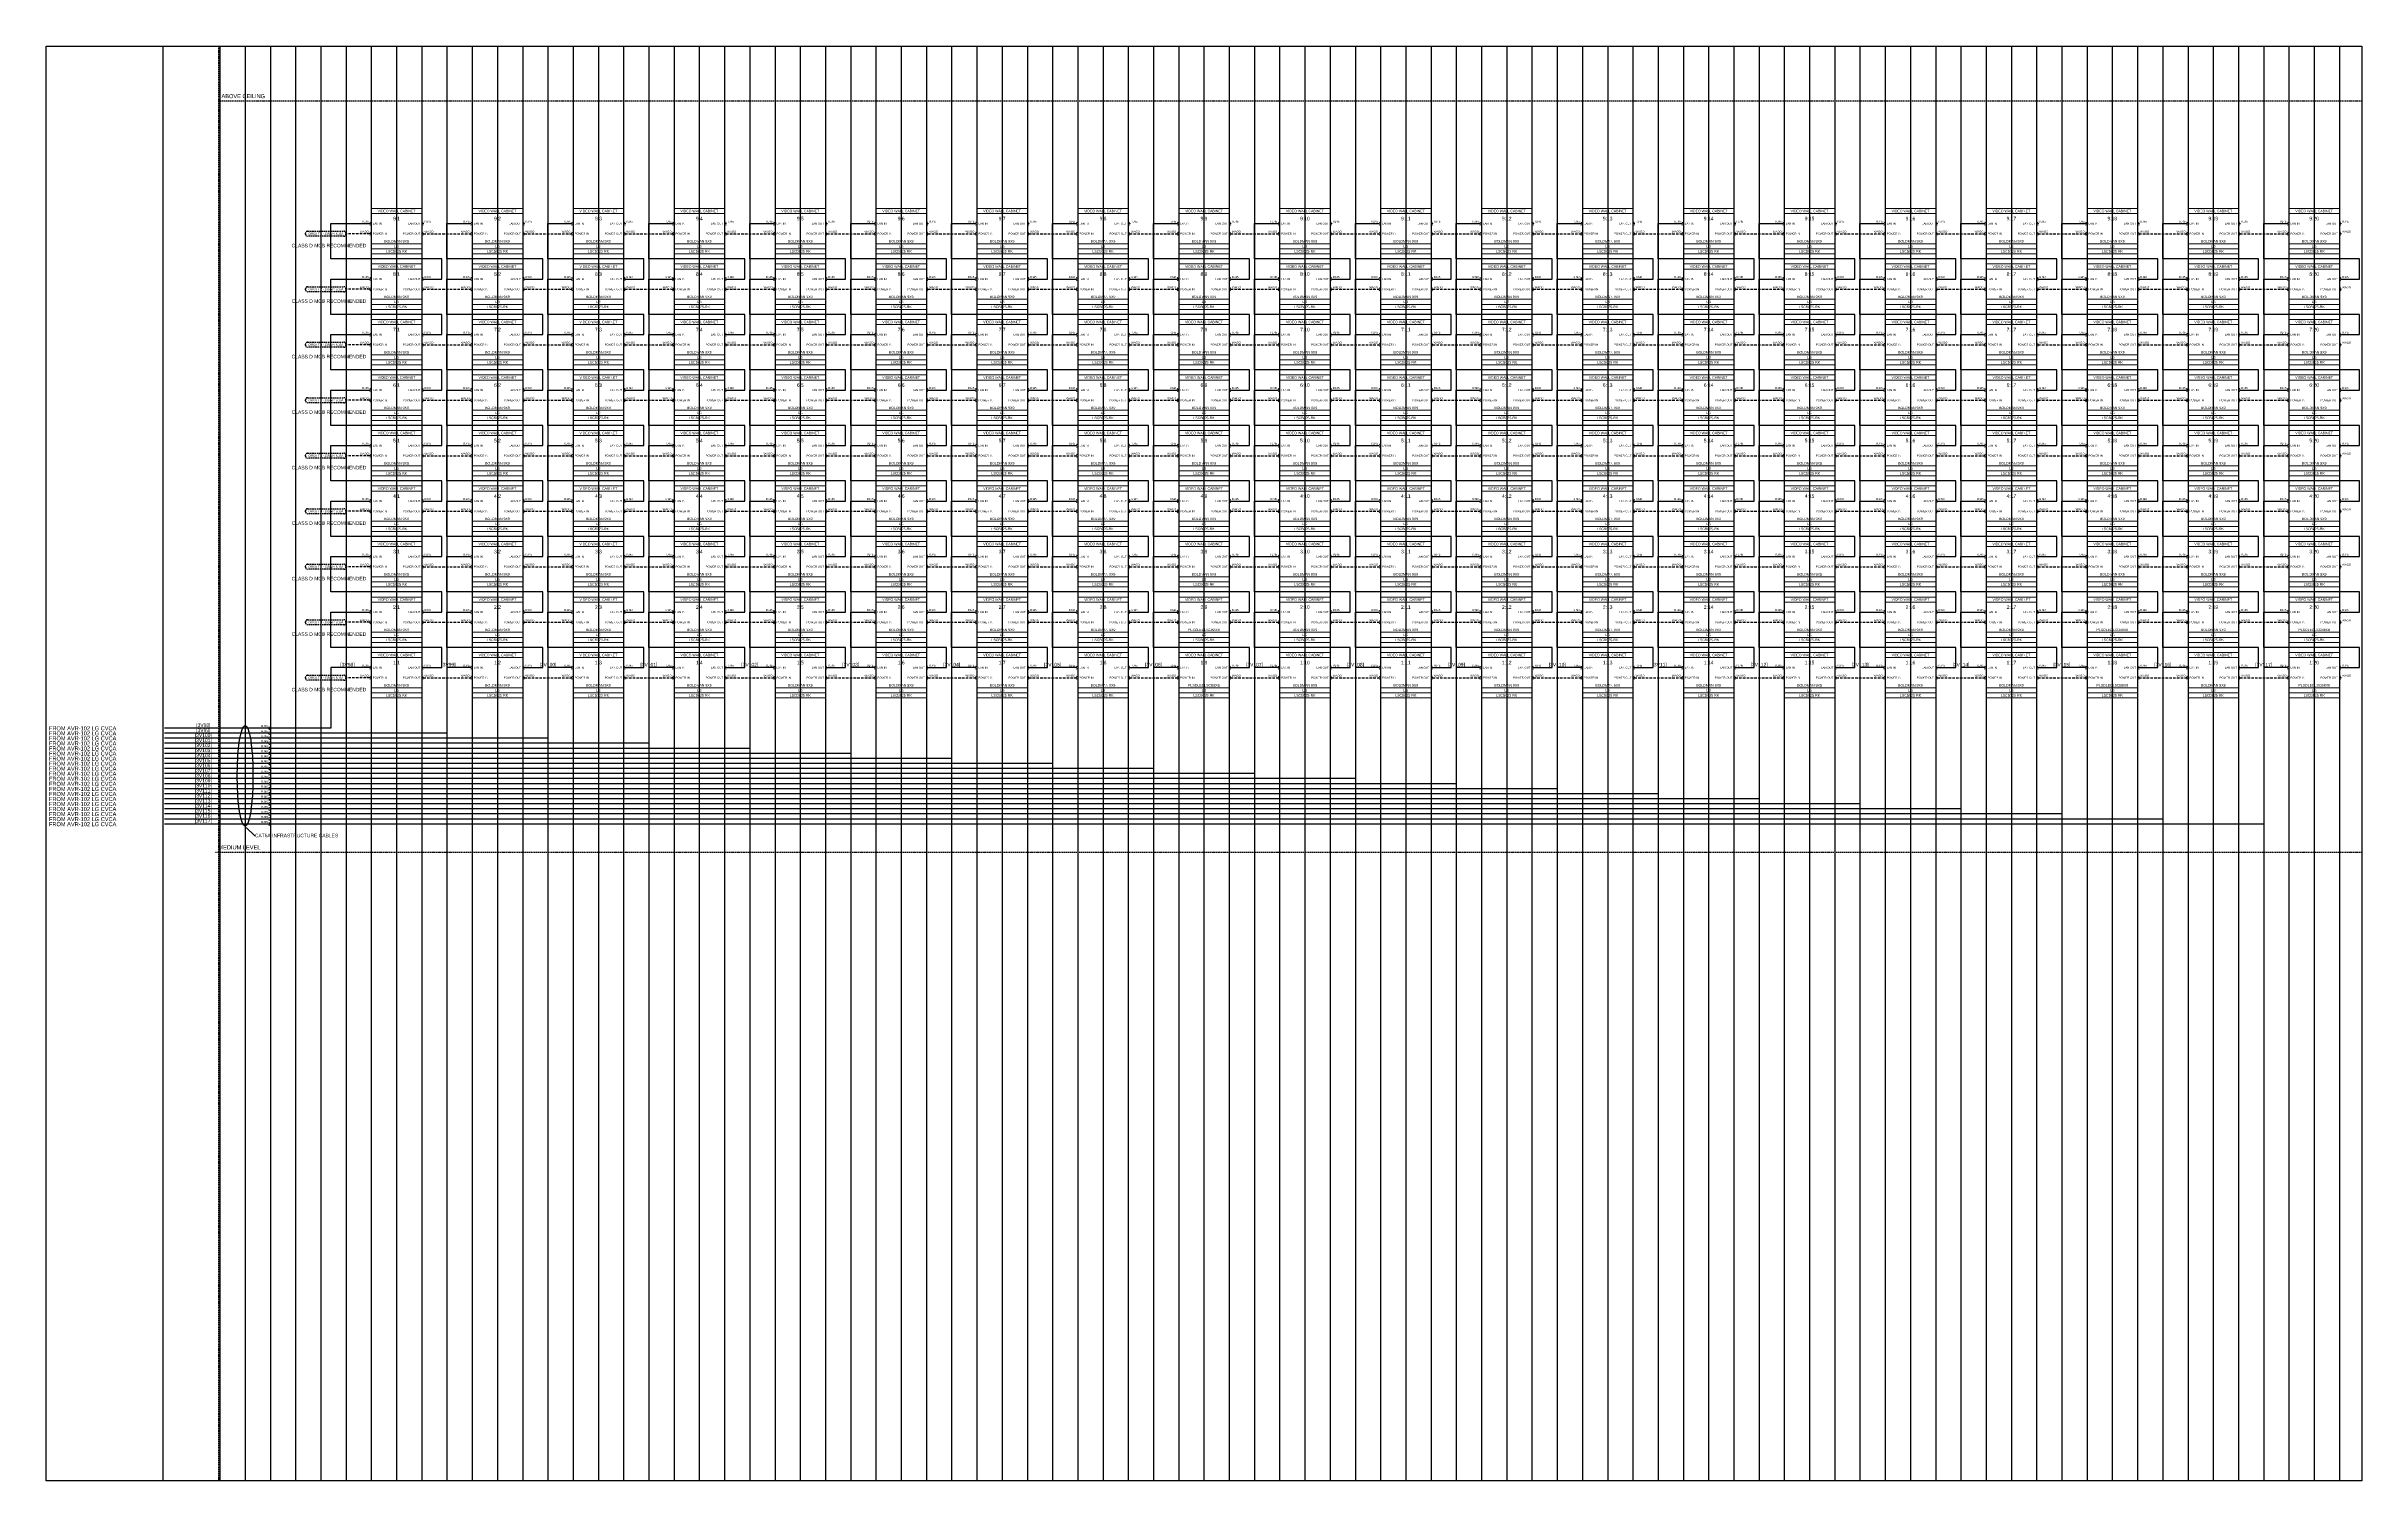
# Model space of a CAD drawing. Header units: millimetres. Extents: x -71336 to -35435, y -26189 to 22712.
# Drawn here: x -48745 to -46451, y -10971 to -9550 of the extents above; entities that cross this region are included whole.
import ezdxf
from ezdxf import colors
from ezdxf.entities.mleader import LeaderData, LeaderLine
from ezdxf.enums import TextEntityAlignment as Align
from ezdxf.math import Vec2, Vec3

# ---------------------------------------------------------------- set-up
doc = ezdxf.new("R2010")
doc.units = ezdxf.units.MM
doc.linetypes.add('DASHED', pattern=[0.75, 0.5, -0.25])
doc.linetypes.add('DASHED2', pattern=[0.375, 0.25, -0.125])
for name, color, linetype in [('SC - 3 Core Flex', 7, 'DASHED'), ('SC - Cat - Green - Data', 84, 'Continuous'), ('SC - Cat - Red - AV', 1, 'Continuous'), ('SC - Text', 7, 'Continuous'), ('Text', 7, 'Continuous')]:
    doc.layers.add(name, color=color, linetype=linetype)
doc.layers.add('SC - Equipment', color=7, linetype='Continuous', lineweight=13)
doc.layers.add('SC - Xlines', color=252, linetype='Continuous', plot=False)
doc.styles.add('ARIAL', font='arial.ttf')
doc.styles.get("Standard").update_dxf_attribs({"font": 'arial.ttf', "height": 35})

# ---------------------------------------------------------------- blocks, each defined once
blk = doc.blocks.new('LG LSCB025-RK - SCHEMATIC')
at = {"layer": 'SC - Equipment'}
for p, q in [((-25, 0), (25, 0)), ((-25, -45), (-25, 0)), ((25, 0), (25, -45)), ((25, -5), (-25, -5)), ((25, -35), (-25, -35)), ((25, -35), (-25, -35)), ((25, -40), (-25, -40)), ((25, -40), (-25, -40)), ((25, -40), (-25, -40)), ((25, -45), (-25, -45))]:
    blk.add_line(p, q, dxfattribs=at)
at = {"layer": 'SC - Equipment', "const_width": 0.7}
for points in [[(-26.1, -15, 1), (-26.9, -15, 1)], [(26.1, -15, -1), (26.9, -15, -1)], [(-26.1, -25, 1), (-26.9, -25, 1)], [(26.1, -25, -1), (26.9, -25, -1)]]:
    blk.add_lwpolyline(points, format="xyb", close=True, dxfattribs=at)
at = {"layer": 'SC - Equipment'}
for centre, start, end in [((-26.5, -15), 270, 90), ((26.5, -15), 90, 270), ((-26.5, -25), 270, 90), ((26.5, -25), 90, 270)]:
    blk.add_arc(centre, 1.5, start, end, dxfattribs=at)
at = {"ltscale": 5}
for tag, p in [('DESCRIPTION', (0, -2.5)), ('BRACKET', (0, -32.5)), ('MODEL', (0, -42.5)), ('MAKE', (0, -37.5))]:
    blk.add_attdef(tag, text='', height=2.5, dxfattribs=at).set_placement(p, align=Align.MIDDLE_CENTER)
at = {"ltscale": 5, "flags": 1}
for tag, p in [('ROOM_TYPE', (45, -5)), ('LOCATION', (45, -10)), ('RACK_EQUIPMENT_(Y/N)', (45, -15)), ('AMP(@240V)', (45, -40)), ('WATT', (45, -45)), ('IP_(Y/N)', (45, -30)), ('POE(WATT)', (45, -35)), ('WEIGHT(KG)', (45, -55)), ('TRANSFORMER_TAPS', (45, -60)), ('BTU/H', (45, -50))]:
    blk.add_attdef(tag, p, '', height=2.5, dxfattribs=at)
at = {"layer": 'SC - Equipment', "ltscale": 5, "char_height": 2}
for s, insert, width, attachment_point in [('WAGO', (-27.5, -23), 5.774, 6), ('RJ45', (-27.5, -13), 5.774, 6), ('LAN IN', (-23.5, -15), 23.5, 4), ('LAN OUT', (23.5, -15), 23.5, 6), ('WAGO', (27.7, -23), 3.746, 4), ('RJ45', (27.7, -13), 3.746, 4), ('POWER IN', (-23.5, -25), 23.5, 4), ('POWER OUT', (23.5, -25), 23.5, 6)]:
    blk.add_mtext(s, dxfattribs=dict(at, insert=insert, width=width, attachment_point=attachment_point))

msp = doc.modelspace()

# ---------------------------------------------------------------- linework, layer by layer
at = {"color": 30, "linetype": 'DASHED2', "ltscale": 5}
msp.add_line((-48574.612, -9549.767), (-48574.613, -10971.189), dxfattribs=at)
at = {"color": 31, "linetype": 'DASHED2', "ltscale": 5}
for p, q in [((-46451.06, -9604.215), (-48574.612, -9604.214)), ((-46451.06, -10348.666), (-48577.606, -10348.666))]:
    msp.add_line(p, q, dxfattribs=at)
at = {"layer": 'SC - 3 Core Flex', "ltscale": 3}
for points in [[(-48486.246, -9732.985), (-48450.246, -9732.985, -0.41421356), (-48448.246, -9734.985), (-48448.246, -9735.985, -0.41421356), (-48450.246, -9737.985), (-48486.246, -9737.985, -0.41421356), (-48488.246, -9735.985), (-48488.246, -9734.985, -0.41421356)], [(-48486.246, -9787.985), (-48450.246, -9787.985, -0.41421356), (-48448.246, -9789.985), (-48448.246, -9790.985, -0.41421356), (-48450.246, -9792.985), (-48486.246, -9792.985, -0.41421356), (-48488.246, -9790.985), (-48488.246, -9789.985, -0.41421356)], [(-48486.246, -9842.985), (-48450.246, -9842.985, -0.41421356), (-48448.246, -9844.985), (-48448.246, -9845.985, -0.41421356), (-48450.246, -9847.985), (-48486.246, -9847.985, -0.41421356), (-48488.246, -9845.985), (-48488.246, -9844.985, -0.41421356)], [(-48486.246, -9897.985), (-48450.246, -9897.985, -0.41421356), (-48448.246, -9899.985), (-48448.246, -9900.985, -0.41421356), (-48450.246, -9902.985), (-48486.246, -9902.985, -0.41421356), (-48488.246, -9900.985), (-48488.246, -9899.985, -0.41421356)], [(-48486.246, -9952.985), (-48450.246, -9952.985, -0.41421356), (-48448.246, -9954.985), (-48448.246, -9955.985, -0.41421356), (-48450.246, -9957.985), (-48486.246, -9957.985, -0.41421356), (-48488.246, -9955.985), (-48488.246, -9954.985, -0.41421356)], [(-48486.246, -10007.985), (-48450.246, -10007.985, -0.41421356), (-48448.246, -10009.985), (-48448.246, -10010.985, -0.41421356), (-48450.246, -10012.985), (-48486.246, -10012.985, -0.41421356), (-48488.246, -10010.985), (-48488.246, -10009.985, -0.41421356)], [(-48486.246, -10062.985), (-48450.246, -10062.985, -0.41421356), (-48448.246, -10064.985), (-48448.246, -10065.985, -0.41421356), (-48450.246, -10067.985), (-48486.246, -10067.985, -0.41421356), (-48488.246, -10065.985), (-48488.246, -10064.985, -0.41421356)], [(-48486.246, -10117.985), (-48450.246, -10117.985, -0.41421356), (-48448.246, -10119.985), (-48448.246, -10120.985, -0.41421356), (-48450.246, -10122.985), (-48486.246, -10122.985, -0.41421356), (-48488.246, -10120.985), (-48488.246, -10119.985, -0.41421356)], [(-48486.246, -10172.985), (-48450.246, -10172.985, -0.41421356), (-48448.246, -10174.985), (-48448.246, -10175.985, -0.41421356), (-48450.246, -10177.985), (-48486.246, -10177.985, -0.41421356), (-48488.246, -10175.985), (-48488.246, -10174.985, -0.41421356)]]:
    msp.add_lwpolyline(points, format="xyb", close=True, dxfattribs=at)
at = {"layer": 'SC - 3 Core Flex', "ltscale": 5}
for points in [[(-48424.648, -9735.485), (-48448.148, -9735.485)], [(-48371.648, -9735.485), (-48324.648, -9735.485)], [(-48271.648, -9735.485), (-48224.648, -9735.485)], [(-48171.648, -9735.485), (-48124.648, -9735.485)], [(-48071.648, -9735.485), (-48024.648, -9735.485)], [(-47971.648, -9735.485), (-47924.648, -9735.485)], [(-47871.648, -9735.485), (-47824.648, -9735.485)], [(-47771.648, -9735.485), (-47724.648, -9735.485)], [(-47671.648, -9735.485), (-47624.648, -9735.485)], [(-47571.648, -9735.485), (-47524.648, -9735.485)], [(-47471.648, -9735.485), (-47424.648, -9735.485)], [(-47371.648, -9735.485), (-47324.648, -9735.485)], [(-47271.648, -9735.485), (-47224.648, -9735.485)], [(-47171.648, -9735.485), (-47124.648, -9735.485)], [(-47071.648, -9735.485), (-47024.648, -9735.485)], [(-46971.648, -9735.485), (-46924.648, -9735.485)], [(-46871.648, -9735.485), (-46824.648, -9735.485)], [(-46771.648, -9735.485), (-46724.648, -9735.485)], [(-46671.648, -9735.485), (-46624.648, -9735.485)], [(-46571.648, -9735.485), (-46524.648, -9735.485)], [(-48424.648, -9790.485), (-48448.148, -9790.485)], [(-48371.648, -9790.485), (-48324.648, -9790.485)], [(-48271.648, -9790.485), (-48224.648, -9790.485)], [(-48171.648, -9790.485), (-48124.648, -9790.485)], [(-48071.648, -9790.485), (-48024.648, -9790.485)], [(-47971.648, -9790.485), (-47924.648, -9790.485)], [(-47871.648, -9790.485), (-47824.648, -9790.485)], [(-47771.648, -9790.485), (-47724.648, -9790.485)], [(-47671.648, -9790.485), (-47624.648, -9790.485)], [(-47571.648, -9790.485), (-47524.648, -9790.485)], [(-47471.648, -9790.485), (-47424.648, -9790.485)], [(-47371.648, -9790.485), (-47324.648, -9790.485)], [(-47271.648, -9790.485), (-47224.648, -9790.485)], [(-47171.648, -9790.485), (-47124.648, -9790.485)], [(-47071.648, -9790.485), (-47024.648, -9790.485)], [(-46971.648, -9790.485), (-46924.648, -9790.485)], [(-46871.648, -9790.485), (-46824.648, -9790.485)], [(-46771.648, -9790.485), (-46724.648, -9790.485)], [(-46671.648, -9790.485), (-46624.648, -9790.485)], [(-46571.648, -9790.485), (-46524.648, -9790.485)], [(-48424.648, -9845.485), (-48448.148, -9845.485)], [(-48371.648, -9845.485), (-48324.648, -9845.485)], [(-48271.648, -9845.485), (-48224.648, -9845.485)], [(-48171.648, -9845.485), (-48124.648, -9845.485)], [(-48071.648, -9845.485), (-48024.648, -9845.485)], [(-47971.648, -9845.485), (-47924.648, -9845.485)], [(-47871.648, -9845.485), (-47824.648, -9845.485)], [(-47771.648, -9845.485), (-47724.648, -9845.485)], [(-47671.648, -9845.485), (-47624.648, -9845.485)], [(-47571.648, -9845.485), (-47524.648, -9845.485)], [(-47471.648, -9845.485), (-47424.648, -9845.485)], [(-47371.648, -9845.485), (-47324.648, -9845.485)], [(-47271.648, -9845.485), (-47224.648, -9845.485)], [(-47171.648, -9845.485), (-47124.648, -9845.485)], [(-47071.648, -9845.485), (-47024.648, -9845.485)], [(-46971.648, -9845.485), (-46924.648, -9845.485)], [(-46871.648, -9845.485), (-46824.648, -9845.485)], [(-46771.648, -9845.485), (-46724.648, -9845.485)], [(-46671.648, -9845.485), (-46624.648, -9845.485)], [(-46571.648, -9845.485), (-46524.648, -9845.485)], [(-48424.648, -9900.485), (-48448.148, -9900.485)], [(-48371.648, -9900.485), (-48324.648, -9900.485)], [(-48271.648, -9900.485), (-48224.648, -9900.485)], [(-48171.648, -9900.485), (-48124.648, -9900.485)], [(-48071.648, -9900.485), (-48024.648, -9900.485)], [(-47971.648, -9900.485), (-47924.648, -9900.485)], [(-47871.648, -9900.485), (-47824.648, -9900.485)], [(-47771.648, -9900.485), (-47724.648, -9900.485)], [(-47671.648, -9900.485), (-47624.648, -9900.485)], [(-47571.648, -9900.485), (-47524.648, -9900.485)], [(-47471.648, -9900.485), (-47424.648, -9900.485)], [(-47371.648, -9900.485), (-47324.648, -9900.485)], [(-47271.648, -9900.485), (-47224.648, -9900.485)], [(-47171.648, -9900.485), (-47124.648, -9900.485)], [(-47071.648, -9900.485), (-47024.648, -9900.485)], [(-46971.648, -9900.485), (-46924.648, -9900.485)], [(-46871.648, -9900.485), (-46824.648, -9900.485)], [(-46771.648, -9900.485), (-46724.648, -9900.485)], [(-46671.648, -9900.485), (-46624.648, -9900.485)], [(-46571.648, -9900.485), (-46524.648, -9900.485)], [(-48424.648, -9955.485), (-48448.148, -9955.485)], [(-48371.648, -9955.485), (-48324.648, -9955.485)], [(-48271.648, -9955.485), (-48224.648, -9955.485)], [(-48171.648, -9955.485), (-48124.648, -9955.485)], [(-48071.648, -9955.485), (-48024.648, -9955.485)], [(-47971.648, -9955.485), (-47924.648, -9955.485)], [(-47871.648, -9955.485), (-47824.648, -9955.485)], [(-47771.648, -9955.485), (-47724.648, -9955.485)], [(-47671.648, -9955.485), (-47624.648, -9955.485)], [(-47571.648, -9955.485), (-47524.648, -9955.485)], [(-47471.648, -9955.485), (-47424.648, -9955.485)], [(-47371.648, -9955.485), (-47324.648, -9955.485)], [(-47271.648, -9955.485), (-47224.648, -9955.485)], [(-47171.648, -9955.485), (-47124.648, -9955.485)], [(-47071.648, -9955.485), (-47024.648, -9955.485)], [(-46971.648, -9955.485), (-46924.648, -9955.485)], [(-46871.648, -9955.485), (-46824.648, -9955.485)], [(-46771.648, -9955.485), (-46724.648, -9955.485)], [(-46671.648, -9955.485), (-46624.648, -9955.485)], [(-46571.648, -9955.485), (-46524.648, -9955.485)], [(-48424.648, -10010.485), (-48448.148, -10010.485)], [(-48371.648, -10010.485), (-48324.648, -10010.485)], [(-48271.648, -10010.485), (-48224.648, -10010.485)], [(-48171.648, -10010.485), (-48124.648, -10010.485)], [(-48071.648, -10010.485), (-48024.648, -10010.485)], [(-47971.648, -10010.485), (-47924.648, -10010.485)], [(-47871.648, -10010.485), (-47824.648, -10010.485)], [(-47771.648, -10010.485), (-47724.648, -10010.485)], [(-47671.648, -10010.485), (-47624.648, -10010.485)], [(-47571.648, -10010.485), (-47524.648, -10010.485)], [(-47471.648, -10010.485), (-47424.648, -10010.485)], [(-47371.648, -10010.485), (-47324.648, -10010.485)], [(-47271.648, -10010.485), (-47224.648, -10010.485)], [(-47171.648, -10010.485), (-47124.648, -10010.485)], [(-47071.648, -10010.485), (-47024.648, -10010.485)], [(-46971.648, -10010.485), (-46924.648, -10010.485)], [(-46871.648, -10010.485), (-46824.648, -10010.485)], [(-46771.648, -10010.485), (-46724.648, -10010.485)], [(-46671.648, -10010.485), (-46624.648, -10010.485)], [(-46571.648, -10010.485), (-46524.648, -10010.485)], [(-48424.648, -10065.485), (-48448.148, -10065.485)], [(-48371.648, -10065.485), (-48324.648, -10065.485)], [(-48271.648, -10065.485), (-48224.648, -10065.485)], [(-48171.648, -10065.485), (-48124.648, -10065.485)], [(-48071.648, -10065.485), (-48024.648, -10065.485)], [(-47971.648, -10065.485), (-47924.648, -10065.485)], [(-47871.648, -10065.485), (-47824.648, -10065.485)], [(-47771.648, -10065.485), (-47724.648, -10065.485)], [(-47671.648, -10065.485), (-47624.648, -10065.485)], [(-47571.648, -10065.485), (-47524.648, -10065.485)], [(-47471.648, -10065.485), (-47424.648, -10065.485)], [(-47371.648, -10065.485), (-47324.648, -10065.485)], [(-47271.648, -10065.485), (-47224.648, -10065.485)], [(-47171.648, -10065.485), (-47124.648, -10065.485)], [(-47071.648, -10065.485), (-47024.648, -10065.485)], [(-46971.648, -10065.485), (-46924.648, -10065.485)], [(-46871.648, -10065.485), (-46824.648, -10065.485)], [(-46771.648, -10065.485), (-46724.648, -10065.485)], [(-46671.648, -10065.485), (-46624.648, -10065.485)], [(-46571.648, -10065.485), (-46524.648, -10065.485)], [(-48424.648, -10120.485), (-48448.148, -10120.485)], [(-48371.648, -10120.485), (-48324.648, -10120.485)], [(-48271.648, -10120.485), (-48224.648, -10120.485)], [(-48171.648, -10120.485), (-48124.648, -10120.485)], [(-48071.648, -10120.485), (-48024.648, -10120.485)], [(-47971.648, -10120.485), (-47924.648, -10120.485)], [(-47871.648, -10120.485), (-47824.648, -10120.485)], [(-47771.648, -10120.485), (-47724.648, -10120.485)], [(-47671.648, -10120.485), (-47624.648, -10120.485)], [(-47571.648, -10120.485), (-47524.648, -10120.485)], [(-47471.648, -10120.485), (-47424.648, -10120.485)], [(-47371.648, -10120.485), (-47324.648, -10120.485)], [(-47271.648, -10120.485), (-47224.648, -10120.485)], [(-47171.648, -10120.485), (-47124.648, -10120.485)], [(-47071.648, -10120.485), (-47024.648, -10120.485)], [(-46971.648, -10120.485), (-46924.648, -10120.485)], [(-46871.648, -10120.485), (-46824.648, -10120.485)], [(-46771.648, -10120.485), (-46724.648, -10120.485)], [(-46671.648, -10120.485), (-46624.648, -10120.485)], [(-46571.648, -10120.485), (-46524.648, -10120.485)], [(-48424.648, -10175.485), (-48448.148, -10175.485)], [(-48371.648, -10175.485), (-48324.648, -10175.485)], [(-48271.648, -10175.485), (-48224.648, -10175.485)], [(-48171.648, -10175.485), (-48124.648, -10175.485)], [(-48071.648, -10175.485), (-48024.648, -10175.485)], [(-47971.648, -10175.485), (-47924.648, -10175.485)], [(-47871.648, -10175.485), (-47824.648, -10175.485)], [(-47771.648, -10175.485), (-47724.648, -10175.485)], [(-47671.648, -10175.485), (-47624.648, -10175.485)], [(-47571.648, -10175.485), (-47524.648, -10175.485)], [(-47471.648, -10175.485), (-47424.648, -10175.485)], [(-47371.648, -10175.485), (-47324.648, -10175.485)], [(-47271.648, -10175.485), (-47224.648, -10175.485)], [(-47171.648, -10175.485), (-47124.648, -10175.485)], [(-47071.648, -10175.485), (-47024.648, -10175.485)], [(-46971.648, -10175.485), (-46924.648, -10175.485)], [(-46871.648, -10175.485), (-46824.648, -10175.485)], [(-46771.648, -10175.485), (-46724.648, -10175.485)], [(-46671.648, -10175.485), (-46624.648, -10175.485)], [(-46571.648, -10175.485), (-46524.648, -10175.485)]]:
    msp.add_lwpolyline(points, dxfattribs=at)
at = {"layer": 'SC - Cat - Green - Data', "ltscale": 5}
for points in [[(-48524.648, -10225.485), (-48628.148, -10225.485)], [(-48524.648, -10230.485), (-48628.148, -10230.485)], [(-48524.648, -10235.485), (-48628.148, -10235.485)], [(-48524.648, -10240.485), (-48628.148, -10240.485)], [(-48524.648, -10245.485), (-48628.148, -10245.485)], [(-48524.648, -10250.485), (-48628.148, -10250.485)], [(-48524.648, -10255.485), (-48628.148, -10255.485)], [(-48524.648, -10260.485), (-48628.148, -10260.485)], [(-48524.648, -10265.485), (-48628.148, -10265.485)], [(-48524.648, -10270.485), (-48628.148, -10270.485)], [(-48524.648, -10275.485), (-48628.148, -10275.485)], [(-48524.648, -10280.485), (-48628.148, -10280.485)], [(-48524.648, -10285.485), (-48628.148, -10285.485)], [(-48524.648, -10290.485), (-48628.148, -10290.485)], [(-48524.648, -10295.485), (-48628.148, -10295.485)], [(-48524.648, -10300.485), (-48628.148, -10300.485)], [(-48524.648, -10305.485), (-48628.148, -10305.485)], [(-48524.648, -10310.485), (-48628.148, -10310.485)], [(-48524.648, -10315.484), (-48628.148, -10315.484)], [(-48524.648, -10320.484), (-48628.148, -10320.484)]]:
    msp.add_lwpolyline(points, dxfattribs=at)
at = {"layer": 'SC - Cat - Red - AV', "ltscale": 5}
for points in [[(-48371.648, -9780.485), (-48353.148, -9780.485), (-48353.148, -9760.485), (-48463.148, -9760.485), (-48463.148, -9725.485), (-48424.648, -9725.485)], [(-48271.648, -9780.485), (-48253.148, -9780.485), (-48253.148, -9760.485), (-48348.148, -9760.485), (-48348.148, -9725.485), (-48324.648, -9725.485)], [(-48171.648, -9780.485), (-48153.148, -9780.485), (-48153.148, -9760.485), (-48248.148, -9760.485), (-48248.148, -9725.485), (-48224.648, -9725.485)], [(-48071.648, -9780.485), (-48053.148, -9780.485), (-48053.148, -9760.485), (-48148.148, -9760.485), (-48148.148, -9725.485), (-48124.648, -9725.485)], [(-47971.648, -9780.485), (-47953.148, -9780.485), (-47953.148, -9760.485), (-48048.148, -9760.485), (-48048.148, -9725.485), (-48024.648, -9725.485)], [(-47871.648, -9780.485), (-47853.148, -9780.485), (-47853.148, -9760.485), (-47948.148, -9760.485), (-47948.148, -9725.485), (-47924.648, -9725.485)], [(-47771.648, -9780.485), (-47753.148, -9780.485), (-47753.148, -9760.485), (-47848.148, -9760.485), (-47848.148, -9725.485), (-47824.648, -9725.485)], [(-47671.648, -9780.485), (-47653.148, -9780.485), (-47653.148, -9760.485), (-47748.148, -9760.485), (-47748.148, -9725.485), (-47724.648, -9725.485)], [(-47571.648, -9780.485), (-47553.148, -9780.485), (-47553.148, -9760.485), (-47648.148, -9760.485), (-47648.148, -9725.485), (-47624.648, -9725.485)], [(-47471.648, -9780.485), (-47453.148, -9780.485), (-47453.148, -9760.485), (-47548.148, -9760.485), (-47548.148, -9725.485), (-47524.648, -9725.485)], [(-47371.648, -9780.485), (-47353.148, -9780.485), (-47353.148, -9760.485), (-47448.148, -9760.485), (-47448.148, -9725.485), (-47424.648, -9725.485)], [(-47271.648, -9780.485), (-47253.148, -9780.485), (-47253.148, -9760.485), (-47348.148, -9760.485), (-47348.148, -9725.485), (-47324.648, -9725.485)], [(-47171.648, -9780.485), (-47153.148, -9780.485), (-47153.148, -9760.485), (-47248.148, -9760.485), (-47248.148, -9725.485), (-47224.648, -9725.485)], [(-47071.648, -9780.485), (-47053.148, -9780.485), (-47053.148, -9760.485), (-47148.148, -9760.485), (-47148.148, -9725.485), (-47124.648, -9725.485)], [(-46971.648, -9780.485), (-46953.148, -9780.485), (-46953.148, -9760.485), (-47048.148, -9760.485), (-47048.148, -9725.485), (-47024.648, -9725.485)], [(-46871.648, -9780.485), (-46853.148, -9780.485), (-46853.148, -9760.485), (-46948.148, -9760.485), (-46948.148, -9725.485), (-46924.648, -9725.485)], [(-46771.648, -9780.485), (-46753.148, -9780.485), (-46753.148, -9760.485), (-46848.148, -9760.485), (-46848.148, -9725.485), (-46824.648, -9725.485)], [(-46671.648, -9780.485), (-46653.148, -9780.485), (-46653.148, -9760.485), (-46748.148, -9760.485), (-46748.148, -9725.485), (-46724.648, -9725.485)], [(-46571.648, -9780.485), (-46553.148, -9780.485), (-46553.148, -9760.485), (-46648.148, -9760.485), (-46648.148, -9725.485), (-46624.648, -9725.485)], [(-46471.648, -9780.485), (-46453.148, -9780.485), (-46453.148, -9760.485), (-46548.148, -9760.485), (-46548.148, -9725.485), (-46524.648, -9725.485)], [(-48371.648, -9835.485), (-48353.148, -9835.485), (-48353.148, -9815.485), (-48463.148, -9815.485), (-48463.148, -9780.485), (-48424.648, -9780.485)], [(-48271.648, -9835.485), (-48253.148, -9835.485), (-48253.148, -9815.485), (-48348.148, -9815.485), (-48348.148, -9780.485), (-48324.648, -9780.485)], [(-48171.648, -9835.485), (-48153.148, -9835.485), (-48153.148, -9815.485), (-48248.148, -9815.485), (-48248.148, -9780.485), (-48224.648, -9780.485)], [(-48071.648, -9835.485), (-48053.148, -9835.485), (-48053.148, -9815.485), (-48148.148, -9815.485), (-48148.148, -9780.485), (-48124.648, -9780.485)], [(-47971.648, -9835.485), (-47953.148, -9835.485), (-47953.148, -9815.485), (-48048.148, -9815.485), (-48048.148, -9780.485), (-48024.648, -9780.485)], [(-47871.648, -9835.485), (-47853.148, -9835.485), (-47853.148, -9815.485), (-47948.148, -9815.485), (-47948.148, -9780.485), (-47924.648, -9780.485)], [(-47771.648, -9835.485), (-47753.148, -9835.485), (-47753.148, -9815.485), (-47848.148, -9815.485), (-47848.148, -9780.485), (-47824.648, -9780.485)], [(-47671.648, -9835.485), (-47653.148, -9835.485), (-47653.148, -9815.485), (-47748.148, -9815.485), (-47748.148, -9780.485), (-47724.648, -9780.485)], [(-47571.648, -9835.485), (-47553.148, -9835.485), (-47553.148, -9815.485), (-47648.148, -9815.485), (-47648.148, -9780.485), (-47624.648, -9780.485)], [(-47471.648, -9835.485), (-47453.148, -9835.485), (-47453.148, -9815.485), (-47548.148, -9815.485), (-47548.148, -9780.485), (-47524.648, -9780.485)], [(-47371.648, -9835.485), (-47353.148, -9835.485), (-47353.148, -9815.485), (-47448.148, -9815.485), (-47448.148, -9780.485), (-47424.648, -9780.485)], [(-47271.648, -9835.485), (-47253.148, -9835.485), (-47253.148, -9815.485), (-47348.148, -9815.485), (-47348.148, -9780.485), (-47324.648, -9780.485)], [(-47171.648, -9835.485), (-47153.148, -9835.485), (-47153.148, -9815.485), (-47248.148, -9815.485), (-47248.148, -9780.485), (-47224.648, -9780.485)], [(-47071.648, -9835.485), (-47053.148, -9835.485), (-47053.148, -9815.485), (-47148.148, -9815.485), (-47148.148, -9780.485), (-47124.648, -9780.485)], [(-46971.648, -9835.485), (-46953.148, -9835.485), (-46953.148, -9815.485), (-47048.148, -9815.485), (-47048.148, -9780.485), (-47024.648, -9780.485)], [(-46871.648, -9835.485), (-46853.148, -9835.485), (-46853.148, -9815.485), (-46948.148, -9815.485), (-46948.148, -9780.485), (-46924.648, -9780.485)], [(-46771.648, -9835.485), (-46753.148, -9835.485), (-46753.148, -9815.485), (-46848.148, -9815.485), (-46848.148, -9780.485), (-46824.648, -9780.485)], [(-46671.648, -9835.485), (-46653.148, -9835.485), (-46653.148, -9815.485), (-46748.148, -9815.485), (-46748.148, -9780.485), (-46724.648, -9780.485)], [(-46571.648, -9835.485), (-46553.148, -9835.485), (-46553.148, -9815.485), (-46648.148, -9815.485), (-46648.148, -9780.485), (-46624.648, -9780.485)], [(-46471.648, -9835.485), (-46453.148, -9835.485), (-46453.148, -9815.485), (-46548.148, -9815.485), (-46548.148, -9780.485), (-46524.648, -9780.485)], [(-48371.648, -9890.485), (-48353.148, -9890.485), (-48353.148, -9870.485), (-48463.148, -9870.485), (-48463.148, -9835.485), (-48424.648, -9835.485)], [(-48271.648, -9890.485), (-48253.148, -9890.485), (-48253.148, -9870.485), (-48348.148, -9870.485), (-48348.148, -9835.485), (-48324.648, -9835.485)], [(-48171.648, -9890.485), (-48153.148, -9890.485), (-48153.148, -9870.485), (-48248.148, -9870.485), (-48248.148, -9835.485), (-48224.648, -9835.485)], [(-48071.648, -9890.485), (-48053.148, -9890.485), (-48053.148, -9870.485), (-48148.148, -9870.485), (-48148.148, -9835.485), (-48124.648, -9835.485)], [(-47971.648, -9890.485), (-47953.148, -9890.485), (-47953.148, -9870.485), (-48048.148, -9870.485), (-48048.148, -9835.485), (-48024.648, -9835.485)], [(-47871.648, -9890.485), (-47853.148, -9890.485), (-47853.148, -9870.485), (-47948.148, -9870.485), (-47948.148, -9835.485), (-47924.648, -9835.485)], [(-47771.648, -9890.485), (-47753.148, -9890.485), (-47753.148, -9870.485), (-47848.148, -9870.485), (-47848.148, -9835.485), (-47824.648, -9835.485)], [(-47671.648, -9890.485), (-47653.148, -9890.485), (-47653.148, -9870.485), (-47748.148, -9870.485), (-47748.148, -9835.485), (-47724.648, -9835.485)], [(-47571.648, -9890.485), (-47553.148, -9890.485), (-47553.148, -9870.485), (-47648.148, -9870.485), (-47648.148, -9835.485), (-47624.648, -9835.485)], [(-47471.648, -9890.485), (-47453.148, -9890.485), (-47453.148, -9870.485), (-47548.148, -9870.485), (-47548.148, -9835.485), (-47524.648, -9835.485)], [(-47371.648, -9890.485), (-47353.148, -9890.485), (-47353.148, -9870.485), (-47448.148, -9870.485), (-47448.148, -9835.485), (-47424.648, -9835.485)], [(-47271.648, -9890.485), (-47253.148, -9890.485), (-47253.148, -9870.485), (-47348.148, -9870.485), (-47348.148, -9835.485), (-47324.648, -9835.485)], [(-47171.648, -9890.485), (-47153.148, -9890.485), (-47153.148, -9870.485), (-47248.148, -9870.485), (-47248.148, -9835.485), (-47224.648, -9835.485)], [(-47071.648, -9890.485), (-47053.148, -9890.485), (-47053.148, -9870.485), (-47148.148, -9870.485), (-47148.148, -9835.485), (-47124.648, -9835.485)], [(-46971.648, -9890.485), (-46953.148, -9890.485), (-46953.148, -9870.485), (-47048.148, -9870.485), (-47048.148, -9835.485), (-47024.648, -9835.485)], [(-46871.648, -9890.485), (-46853.148, -9890.485), (-46853.148, -9870.485), (-46948.148, -9870.485), (-46948.148, -9835.485), (-46924.648, -9835.485)], [(-46771.648, -9890.485), (-46753.148, -9890.485), (-46753.148, -9870.485), (-46848.148, -9870.485), (-46848.148, -9835.485), (-46824.648, -9835.485)], [(-46671.648, -9890.485), (-46653.148, -9890.485), (-46653.148, -9870.485), (-46748.148, -9870.485), (-46748.148, -9835.485), (-46724.648, -9835.485)], [(-46571.648, -9890.485), (-46553.148, -9890.485), (-46553.148, -9870.485), (-46648.148, -9870.485), (-46648.148, -9835.485), (-46624.648, -9835.485)], [(-46471.648, -9890.485), (-46453.148, -9890.485), (-46453.148, -9870.485), (-46548.148, -9870.485), (-46548.148, -9835.485), (-46524.648, -9835.485)], [(-48371.648, -9945.485), (-48353.148, -9945.485), (-48353.148, -9925.485), (-48463.148, -9925.485), (-48463.148, -9890.485), (-48424.648, -9890.485)], [(-48271.648, -9945.485), (-48253.148, -9945.485), (-48253.148, -9925.485), (-48348.148, -9925.485), (-48348.148, -9890.485), (-48324.648, -9890.485)], [(-48171.648, -9945.485), (-48153.148, -9945.485), (-48153.148, -9925.485), (-48248.148, -9925.485), (-48248.148, -9890.485), (-48224.648, -9890.485)], [(-48071.648, -9945.485), (-48053.148, -9945.485), (-48053.148, -9925.485), (-48148.148, -9925.485), (-48148.148, -9890.485), (-48124.648, -9890.485)], [(-47971.648, -9945.485), (-47953.148, -9945.485), (-47953.148, -9925.485), (-48048.148, -9925.485), (-48048.148, -9890.485), (-48024.648, -9890.485)], [(-47871.648, -9945.485), (-47853.148, -9945.485), (-47853.148, -9925.485), (-47948.148, -9925.485), (-47948.148, -9890.485), (-47924.648, -9890.485)], [(-47771.648, -9945.485), (-47753.148, -9945.485), (-47753.148, -9925.485), (-47848.148, -9925.485), (-47848.148, -9890.485), (-47824.648, -9890.485)], [(-47671.648, -9945.485), (-47653.148, -9945.485), (-47653.148, -9925.485), (-47748.148, -9925.485), (-47748.148, -9890.485), (-47724.648, -9890.485)], [(-47571.648, -9945.485), (-47553.148, -9945.485), (-47553.148, -9925.485), (-47648.148, -9925.485), (-47648.148, -9890.485), (-47624.648, -9890.485)], [(-47471.648, -9945.485), (-47453.148, -9945.485), (-47453.148, -9925.485), (-47548.148, -9925.485), (-47548.148, -9890.485), (-47524.648, -9890.485)], [(-47371.648, -9945.485), (-47353.148, -9945.485), (-47353.148, -9925.485), (-47448.148, -9925.485), (-47448.148, -9890.485), (-47424.648, -9890.485)], [(-47271.648, -9945.485), (-47253.148, -9945.485), (-47253.148, -9925.485), (-47348.148, -9925.485), (-47348.148, -9890.485), (-47324.648, -9890.485)], [(-47171.648, -9945.485), (-47153.148, -9945.485), (-47153.148, -9925.485), (-47248.148, -9925.485), (-47248.148, -9890.485), (-47224.648, -9890.485)], [(-47071.648, -9945.485), (-47053.148, -9945.485), (-47053.148, -9925.485), (-47148.148, -9925.485), (-47148.148, -9890.485), (-47124.648, -9890.485)], [(-46971.648, -9945.485), (-46953.148, -9945.485), (-46953.148, -9925.485), (-47048.148, -9925.485), (-47048.148, -9890.485), (-47024.648, -9890.485)], [(-46871.648, -9945.485), (-46853.148, -9945.485), (-46853.148, -9925.485), (-46948.148, -9925.485), (-46948.148, -9890.485), (-46924.648, -9890.485)], [(-46771.648, -9945.485), (-46753.148, -9945.485), (-46753.148, -9925.485), (-46848.148, -9925.485), (-46848.148, -9890.485), (-46824.648, -9890.485)], [(-46671.648, -9945.485), (-46653.148, -9945.485), (-46653.148, -9925.485), (-46748.148, -9925.485), (-46748.148, -9890.485), (-46724.648, -9890.485)], [(-46571.648, -9945.485), (-46553.148, -9945.485), (-46553.148, -9925.485), (-46648.148, -9925.485), (-46648.148, -9890.485), (-46624.648, -9890.485)], [(-46471.648, -9945.485), (-46453.148, -9945.485), (-46453.148, -9925.485), (-46548.148, -9925.485), (-46548.148, -9890.485), (-46524.648, -9890.485)], [(-48371.648, -10000.485), (-48353.148, -10000.485), (-48353.148, -9980.485), (-48463.148, -9980.485), (-48463.148, -9945.485), (-48424.648, -9945.485)], [(-48271.648, -10000.485), (-48253.148, -10000.485), (-48253.148, -9980.485), (-48348.148, -9980.485), (-48348.148, -9945.485), (-48324.648, -9945.485)], [(-48171.648, -10000.485), (-48153.148, -10000.485), (-48153.148, -9980.485), (-48248.148, -9980.485), (-48248.148, -9945.485), (-48224.648, -9945.485)], [(-48071.648, -10000.485), (-48053.148, -10000.485), (-48053.148, -9980.485), (-48148.148, -9980.485), (-48148.148, -9945.485), (-48124.648, -9945.485)], [(-47971.648, -10000.485), (-47953.148, -10000.485), (-47953.148, -9980.485), (-48048.148, -9980.485), (-48048.148, -9945.485), (-48024.648, -9945.485)], [(-47871.648, -10000.485), (-47853.148, -10000.485), (-47853.148, -9980.485), (-47948.148, -9980.485), (-47948.148, -9945.485), (-47924.648, -9945.485)], [(-47771.648, -10000.485), (-47753.148, -10000.485), (-47753.148, -9980.485), (-47848.148, -9980.485), (-47848.148, -9945.485), (-47824.648, -9945.485)], [(-47671.648, -10000.485), (-47653.148, -10000.485), (-47653.148, -9980.485), (-47748.148, -9980.485), (-47748.148, -9945.485), (-47724.648, -9945.485)], [(-47571.648, -10000.485), (-47553.148, -10000.485), (-47553.148, -9980.485), (-47648.148, -9980.485), (-47648.148, -9945.485), (-47624.648, -9945.485)], [(-47471.648, -10000.485), (-47453.148, -10000.485), (-47453.148, -9980.485), (-47548.148, -9980.485), (-47548.148, -9945.485), (-47524.648, -9945.485)], [(-47371.648, -10000.485), (-47353.148, -10000.485), (-47353.148, -9980.485), (-47448.148, -9980.485), (-47448.148, -9945.485), (-47424.648, -9945.485)], [(-47271.648, -10000.485), (-47253.148, -10000.485), (-47253.148, -9980.485), (-47348.148, -9980.485), (-47348.148, -9945.485), (-47324.648, -9945.485)], [(-47171.648, -10000.485), (-47153.148, -10000.485), (-47153.148, -9980.485), (-47248.148, -9980.485), (-47248.148, -9945.485), (-47224.648, -9945.485)], [(-47071.648, -10000.485), (-47053.148, -10000.485), (-47053.148, -9980.485), (-47148.148, -9980.485), (-47148.148, -9945.485), (-47124.648, -9945.485)], [(-46971.648, -10000.485), (-46953.148, -10000.485), (-46953.148, -9980.485), (-47048.148, -9980.485), (-47048.148, -9945.485), (-47024.648, -9945.485)], [(-46871.648, -10000.485), (-46853.148, -10000.485), (-46853.148, -9980.485), (-46948.148, -9980.485), (-46948.148, -9945.485), (-46924.648, -9945.485)], [(-46771.648, -10000.485), (-46753.148, -10000.485), (-46753.148, -9980.485), (-46848.148, -9980.485), (-46848.148, -9945.485), (-46824.648, -9945.485)], [(-46671.648, -10000.485), (-46653.148, -10000.485), (-46653.148, -9980.485), (-46748.148, -9980.485), (-46748.148, -9945.485), (-46724.648, -9945.485)], [(-46571.648, -10000.485), (-46553.148, -10000.485), (-46553.148, -9980.485), (-46648.148, -9980.485), (-46648.148, -9945.485), (-46624.648, -9945.485)], [(-46471.648, -10000.485), (-46453.148, -10000.485), (-46453.148, -9980.485), (-46548.148, -9980.485), (-46548.148, -9945.485), (-46524.648, -9945.485)], [(-48371.648, -10055.485), (-48353.148, -10055.485), (-48353.148, -10035.485), (-48463.148, -10035.485), (-48463.148, -10000.485), (-48424.648, -10000.485)], [(-48271.648, -10055.485), (-48253.148, -10055.485), (-48253.148, -10035.485), (-48348.148, -10035.485), (-48348.148, -10000.485), (-48324.648, -10000.485)], [(-48171.648, -10055.485), (-48153.148, -10055.485), (-48153.148, -10035.485), (-48248.148, -10035.485), (-48248.148, -10000.485), (-48224.648, -10000.485)], [(-48071.648, -10055.485), (-48053.148, -10055.485), (-48053.148, -10035.485), (-48148.148, -10035.485), (-48148.148, -10000.485), (-48124.648, -10000.485)], [(-47971.648, -10055.485), (-47953.148, -10055.485), (-47953.148, -10035.485), (-48048.148, -10035.485), (-48048.148, -10000.485), (-48024.648, -10000.485)], [(-47871.648, -10055.485), (-47853.148, -10055.485), (-47853.148, -10035.485), (-47948.148, -10035.485), (-47948.148, -10000.485), (-47924.648, -10000.485)], [(-47771.648, -10055.485), (-47753.148, -10055.485), (-47753.148, -10035.485), (-47848.148, -10035.485), (-47848.148, -10000.485), (-47824.648, -10000.485)], [(-47671.648, -10055.485), (-47653.148, -10055.485), (-47653.148, -10035.485), (-47748.148, -10035.485), (-47748.148, -10000.485), (-47724.648, -10000.485)], [(-47571.648, -10055.485), (-47553.148, -10055.485), (-47553.148, -10035.485), (-47648.148, -10035.485), (-47648.148, -10000.485), (-47624.648, -10000.485)], [(-47471.648, -10055.485), (-47453.148, -10055.485), (-47453.148, -10035.485), (-47548.148, -10035.485), (-47548.148, -10000.485), (-47524.648, -10000.485)], [(-47371.648, -10055.485), (-47353.148, -10055.485), (-47353.148, -10035.485), (-47448.148, -10035.485), (-47448.148, -10000.485), (-47424.648, -10000.485)], [(-47271.648, -10055.485), (-47253.148, -10055.485), (-47253.148, -10035.485), (-47348.148, -10035.485), (-47348.148, -10000.485), (-47324.648, -10000.485)], [(-47171.648, -10055.485), (-47153.148, -10055.485), (-47153.148, -10035.485), (-47248.148, -10035.485), (-47248.148, -10000.485), (-47224.648, -10000.485)], [(-47071.648, -10055.485), (-47053.148, -10055.485), (-47053.148, -10035.485), (-47148.148, -10035.485), (-47148.148, -10000.485), (-47124.648, -10000.485)], [(-46971.648, -10055.485), (-46953.148, -10055.485), (-46953.148, -10035.485), (-47048.148, -10035.485), (-47048.148, -10000.485), (-47024.648, -10000.485)], [(-46871.648, -10055.485), (-46853.148, -10055.485), (-46853.148, -10035.485), (-46948.148, -10035.485), (-46948.148, -10000.485), (-46924.648, -10000.485)], [(-46771.648, -10055.485), (-46753.148, -10055.485), (-46753.148, -10035.485), (-46848.148, -10035.485), (-46848.148, -10000.485), (-46824.648, -10000.485)], [(-46671.648, -10055.485), (-46653.148, -10055.485), (-46653.148, -10035.485), (-46748.148, -10035.485), (-46748.148, -10000.485), (-46724.648, -10000.485)], [(-46571.648, -10055.485), (-46553.148, -10055.485), (-46553.148, -10035.485), (-46648.148, -10035.485), (-46648.148, -10000.485), (-46624.648, -10000.485)], [(-46471.648, -10055.485), (-46453.148, -10055.485), (-46453.148, -10035.485), (-46548.148, -10035.485), (-46548.148, -10000.485), (-46524.648, -10000.485)], [(-48371.648, -10110.485), (-48353.148, -10110.485), (-48353.148, -10090.485), (-48463.148, -10090.485), (-48463.148, -10055.485), (-48424.648, -10055.485)], [(-48271.648, -10110.485), (-48253.148, -10110.485), (-48253.148, -10090.485), (-48348.148, -10090.485), (-48348.148, -10055.485), (-48324.648, -10055.485)], [(-48171.648, -10110.485), (-48153.148, -10110.485), (-48153.148, -10090.485), (-48248.148, -10090.485), (-48248.148, -10055.485), (-48224.648, -10055.485)], [(-48071.648, -10110.485), (-48053.148, -10110.485), (-48053.148, -10090.485), (-48148.148, -10090.485), (-48148.148, -10055.485), (-48124.648, -10055.485)], [(-47971.648, -10110.485), (-47953.148, -10110.485), (-47953.148, -10090.485), (-48048.148, -10090.485), (-48048.148, -10055.485), (-48024.648, -10055.485)], [(-47871.648, -10110.485), (-47853.148, -10110.485), (-47853.148, -10090.485), (-47948.148, -10090.485), (-47948.148, -10055.485), (-47924.648, -10055.485)], [(-47771.648, -10110.485), (-47753.148, -10110.485), (-47753.148, -10090.485), (-47848.148, -10090.485), (-47848.148, -10055.485), (-47824.648, -10055.485)], [(-47671.648, -10110.485), (-47653.148, -10110.485), (-47653.148, -10090.485), (-47748.148, -10090.485), (-47748.148, -10055.485), (-47724.648, -10055.485)], [(-47571.648, -10110.485), (-47553.148, -10110.485), (-47553.148, -10090.485), (-47648.148, -10090.485), (-47648.148, -10055.485), (-47624.648, -10055.485)], [(-47471.648, -10110.485), (-47453.148, -10110.485), (-47453.148, -10090.485), (-47548.148, -10090.485), (-47548.148, -10055.485), (-47524.648, -10055.485)], [(-47371.648, -10110.485), (-47353.148, -10110.485), (-47353.148, -10090.485), (-47448.148, -10090.485), (-47448.148, -10055.485), (-47424.648, -10055.485)], [(-47271.648, -10110.485), (-47253.148, -10110.485), (-47253.148, -10090.485), (-47348.148, -10090.485), (-47348.148, -10055.485), (-47324.648, -10055.485)], [(-47171.648, -10110.485), (-47153.148, -10110.485), (-47153.148, -10090.485), (-47248.148, -10090.485), (-47248.148, -10055.485), (-47224.648, -10055.485)], [(-47071.648, -10110.485), (-47053.148, -10110.485), (-47053.148, -10090.485), (-47148.148, -10090.485), (-47148.148, -10055.485), (-47124.648, -10055.485)], [(-46971.648, -10110.485), (-46953.148, -10110.485), (-46953.148, -10090.485), (-47048.148, -10090.485), (-47048.148, -10055.485), (-47024.648, -10055.485)], [(-46871.648, -10110.485), (-46853.148, -10110.485), (-46853.148, -10090.485), (-46948.148, -10090.485), (-46948.148, -10055.485), (-46924.648, -10055.485)], [(-46771.648, -10110.485), (-46753.148, -10110.485), (-46753.148, -10090.485), (-46848.148, -10090.485), (-46848.148, -10055.485), (-46824.648, -10055.485)], [(-46671.648, -10110.485), (-46653.148, -10110.485), (-46653.148, -10090.485), (-46748.148, -10090.485), (-46748.148, -10055.485), (-46724.648, -10055.485)], [(-46571.648, -10110.485), (-46553.148, -10110.485), (-46553.148, -10090.485), (-46648.148, -10090.485), (-46648.148, -10055.485), (-46624.648, -10055.485)], [(-46471.648, -10110.485), (-46453.148, -10110.485), (-46453.148, -10090.485), (-46548.148, -10090.485), (-46548.148, -10055.485), (-46524.648, -10055.485)], [(-48371.648, -10165.485), (-48353.148, -10165.485), (-48353.148, -10145.485), (-48463.148, -10145.485), (-48463.148, -10110.485), (-48424.648, -10110.485)], [(-48271.648, -10165.485), (-48253.148, -10165.485), (-48253.148, -10145.485), (-48348.148, -10145.485), (-48348.148, -10110.485), (-48324.648, -10110.485)], [(-48171.648, -10165.485), (-48153.148, -10165.485), (-48153.148, -10145.485), (-48248.148, -10145.485), (-48248.148, -10110.485), (-48224.648, -10110.485)], [(-48071.648, -10165.485), (-48053.148, -10165.485), (-48053.148, -10145.485), (-48148.148, -10145.485), (-48148.148, -10110.485), (-48124.648, -10110.485)], [(-47971.648, -10165.485), (-47953.148, -10165.485), (-47953.148, -10145.485), (-48048.148, -10145.485), (-48048.148, -10110.485), (-48024.648, -10110.485)], [(-47871.648, -10165.485), (-47853.148, -10165.485), (-47853.148, -10145.485), (-47948.148, -10145.485), (-47948.148, -10110.485), (-47924.648, -10110.485)], [(-47771.648, -10165.485), (-47753.148, -10165.485), (-47753.148, -10145.485), (-47848.148, -10145.485), (-47848.148, -10110.485), (-47824.648, -10110.485)], [(-47671.648, -10165.485), (-47653.148, -10165.485), (-47653.148, -10145.485), (-47748.148, -10145.485), (-47748.148, -10110.485), (-47724.648, -10110.485)], [(-47571.648, -10165.485), (-47553.148, -10165.485), (-47553.148, -10145.485), (-47648.148, -10145.485), (-47648.148, -10110.485), (-47624.648, -10110.485)], [(-47471.648, -10165.485), (-47453.148, -10165.485), (-47453.148, -10145.485), (-47548.148, -10145.485), (-47548.148, -10110.485), (-47524.648, -10110.485)], [(-47371.648, -10165.485), (-47353.148, -10165.485), (-47353.148, -10145.485), (-47448.148, -10145.485), (-47448.148, -10110.485), (-47424.648, -10110.485)], [(-47271.648, -10165.485), (-47253.148, -10165.485), (-47253.148, -10145.485), (-47348.148, -10145.485), (-47348.148, -10110.485), (-47324.648, -10110.485)], [(-47171.648, -10165.485), (-47153.148, -10165.485), (-47153.148, -10145.485), (-47248.148, -10145.485), (-47248.148, -10110.485), (-47224.648, -10110.485)], [(-47071.648, -10165.485), (-47053.148, -10165.485), (-47053.148, -10145.485), (-47148.148, -10145.485), (-47148.148, -10110.485), (-47124.648, -10110.485)], [(-46971.648, -10165.485), (-46953.148, -10165.485), (-46953.148, -10145.485), (-47048.148, -10145.485), (-47048.148, -10110.485), (-47024.648, -10110.485)], [(-46871.648, -10165.485), (-46853.148, -10165.485), (-46853.148, -10145.485), (-46948.148, -10145.485), (-46948.148, -10110.485), (-46924.648, -10110.485)], [(-46771.648, -10165.485), (-46753.148, -10165.485), (-46753.148, -10145.485), (-46848.148, -10145.485), (-46848.148, -10110.485), (-46824.648, -10110.485)], [(-46671.648, -10165.485), (-46653.148, -10165.485), (-46653.148, -10145.485), (-46748.148, -10145.485), (-46748.148, -10110.485), (-46724.648, -10110.485)], [(-46571.648, -10165.485), (-46553.148, -10165.485), (-46553.148, -10145.485), (-46648.148, -10145.485), (-46648.148, -10110.485), (-46624.648, -10110.485)], [(-46471.648, -10165.485), (-46453.148, -10165.485), (-46453.148, -10145.485), (-46548.148, -10145.485), (-46548.148, -10110.485), (-46524.648, -10110.485)], [(-48424.648, -10165.485), (-48463.148, -10165.485), (-48463.148, -10225.485), (-48523.148, -10225.485)], [(-48324.648, -10165.485), (-48348.148, -10165.485), (-48348.148, -10230.485), (-48523.148, -10230.485)], [(-48224.648, -10165.485), (-48248.148, -10165.485), (-48248.148, -10235.485), (-48523.148, -10235.485)], [(-48124.648, -10165.485), (-48148.148, -10165.485), (-48148.148, -10240.485), (-48523.148, -10240.485)], [(-48024.648, -10165.485), (-48048.148, -10165.485), (-48048.148, -10245.485), (-48523.148, -10245.485)], [(-47924.648, -10165.485), (-47948.148, -10165.485), (-47948.148, -10250.485), (-48523.148, -10250.485)], [(-47824.648, -10165.485), (-47848.148, -10165.485), (-47848.148, -10255.485), (-48523.148, -10255.485)], [(-47724.648, -10165.485), (-47748.148, -10165.485), (-47748.148, -10260.485), (-48523.148, -10260.485)], [(-47524.648, -10165.485), (-47548.148, -10165.485), (-47548.148, -10270.486), (-48523.148, -10270.486)], [(-47424.648, -10165.485), (-47448.148, -10165.485), (-47448.148, -10275.486), (-48523.148, -10275.485)], [(-47324.648, -10165.485), (-47348.148, -10165.485), (-47348.148, -10280.486), (-48523.148, -10280.485)], [(-47224.648, -10165.485), (-47248.148, -10165.485), (-47248.148, -10285.486), (-48523.148, -10285.485)], [(-47024.648, -10165.485), (-47048.148, -10165.485), (-47048.148, -10295.486), (-48523.148, -10295.485)], [(-46724.648, -10165.485), (-46748.148, -10165.485), (-46748.148, -10310.486), (-48523.148, -10310.485)], [(-46624.648, -10165.485), (-46648.148, -10165.485), (-46648.148, -10315.486), (-48523.148, -10315.485)], [(-46524.648, -10165.485), (-46548.148, -10165.485), (-46548.148, -10320.486), (-48523.148, -10320.485)], [(-47624.648, -10165.486), (-47648.148, -10165.486), (-47648.148, -10265.486), (-48523.148, -10265.486)], [(-47124.648, -10165.486), (-47148.148, -10165.486), (-47148.148, -10290.487), (-48523.148, -10290.486)], [(-46924.648, -10165.486), (-46948.148, -10165.486), (-46948.148, -10300.487), (-48523.148, -10300.486)], [(-46824.648, -10165.486), (-46848.148, -10165.486), (-46848.148, -10305.487), (-48523.148, -10305.486)]]:
    msp.add_lwpolyline(points, dxfattribs=at)
at = {"layer": 'SC - Equipment', "const_width": 0.7}
for points in [[(-48524.248, -10225.527, 1), (-48525.048, -10225.527, 1)], [(-48524.248, -10230.527, 1), (-48525.048, -10230.527, 1)], [(-48524.248, -10235.527, 1), (-48525.048, -10235.527, 1)], [(-48524.248, -10240.527, 1), (-48525.048, -10240.527, 1)], [(-48524.248, -10245.528, 1), (-48525.048, -10245.528, 1)], [(-48524.248, -10250.527, 1), (-48525.048, -10250.527, 1)], [(-48524.248, -10255.527, 1), (-48525.048, -10255.527, 1)], [(-48524.248, -10260.527, 1), (-48525.048, -10260.527, 1)], [(-48524.248, -10265.528, 1), (-48525.048, -10265.528, 1)], [(-48524.248, -10270.527, 1), (-48525.048, -10270.527, 1)], [(-48524.248, -10275.527, 1), (-48525.048, -10275.527, 1)], [(-48524.248, -10280.527, 1), (-48525.048, -10280.527, 1)], [(-48524.248, -10285.527, 1), (-48525.048, -10285.527, 1)], [(-48524.248, -10290.528, 1), (-48525.048, -10290.528, 1)], [(-48524.248, -10295.527, 1), (-48525.048, -10295.527, 1)], [(-48524.248, -10300.527, 1), (-48525.048, -10300.527, 1)], [(-48524.248, -10305.527, 1), (-48525.048, -10305.527, 1)], [(-48524.248, -10310.528, 1), (-48525.048, -10310.528, 1)], [(-48524.248, -10315.526, 1), (-48525.048, -10315.526, 1)], [(-48524.248, -10320.527, 1), (-48525.048, -10320.527, 1)]]:
    msp.add_lwpolyline(points, format="xyb", close=True, dxfattribs=at)
at = {"layer": 'SC - Equipment'}
for centre in [(-48524.648, -10225.527), (-48524.648, -10230.527), (-48524.648, -10235.527), (-48524.648, -10240.527), (-48524.648, -10245.528), (-48524.648, -10250.527), (-48524.648, -10255.527), (-48524.648, -10260.527), (-48524.648, -10265.528), (-48524.648, -10270.527), (-48524.648, -10275.527), (-48524.648, -10280.527), (-48524.648, -10285.527), (-48524.648, -10290.528), (-48524.648, -10295.527), (-48524.648, -10300.527), (-48524.648, -10305.527), (-48524.648, -10310.528), (-48524.648, -10315.526), (-48524.648, -10320.527)]:
    msp.add_arc(centre, 1.5, 270, 90, dxfattribs=at)
at = {"layer": 'SC - Text'}
msp.add_ellipse((-48548.148, -10272.765), major_axis=(0, -49.925), ratio=0.15516975, dxfattribs=at)
at = {"layer": 'SC - Xlines', "ltscale": 5, "transparency": 33554687}
msp.add_lwpolyline([(-48745.154, -9549.767), (-46451.06, -9549.767), (-46451.06, -10971.189), (-48745.154, -10971.189)], close=True, dxfattribs=at)
msp.add_lwpolyline([(-48745.154, -9549.767), (-46451.06, -9549.767), (-46451.06, -10971.189), (-48745.154, -10971.189)], close=True, dxfattribs=at)
at = {"layer": 'SC - Xlines', "ltscale": 5}
for points in [[(-48629.613, -9549.767), (-48629.613, -10971.189)], [(-48548.148, -9549.767), (-48548.148, -10971.189)], [(-48498.148, -9549.767), (-48498.148, -10971.189)], [(-48448.148, -9549.767), (-48448.148, -10971.189)], [(-48398.148, -9549.767), (-48398.148, -10971.189)], [(-48348.148, -9549.767), (-48348.148, -10971.189)], [(-48298.148, -9549.767), (-48298.148, -10971.189)], [(-48248.148, -9549.767), (-48248.148, -10971.189)], [(-48198.148, -9549.767), (-48198.148, -10971.189)], [(-48148.148, -9549.767), (-48148.148, -10971.189)], [(-48098.148, -9549.767), (-48098.148, -10971.189)], [(-48048.148, -9549.767), (-48048.148, -10971.189)], [(-47998.148, -9549.767), (-47998.148, -10971.189)], [(-47948.148, -9549.767), (-47948.148, -10971.189)], [(-47898.148, -9549.767), (-47898.148, -10971.189)], [(-47848.148, -9549.767), (-47848.148, -10971.189)], [(-47798.148, -9549.767), (-47798.148, -10971.189)], [(-47748.148, -9549.767), (-47748.148, -10971.189)], [(-47698.148, -9549.767), (-47698.148, -10971.189)], [(-47648.148, -9549.767), (-47648.148, -10971.189)], [(-47598.148, -9549.767), (-47598.148, -10971.189)], [(-47548.148, -9549.767), (-47548.148, -10971.189)], [(-47498.148, -9549.767), (-47498.148, -10971.189)], [(-47448.148, -9549.767), (-47448.148, -10971.189)], [(-47398.148, -9549.767), (-47398.148, -10971.189)], [(-47348.148, -9549.767), (-47348.148, -10971.189)], [(-47298.148, -9549.767), (-47298.148, -10971.189)], [(-47248.148, -9549.767), (-47248.148, -10971.189)], [(-47198.148, -9549.767), (-47198.148, -10971.189)], [(-47148.148, -9549.767), (-47148.148, -10971.189)], [(-47098.148, -9549.767), (-47098.148, -10971.189)], [(-47048.148, -9549.767), (-47048.148, -10971.189)], [(-46998.148, -9549.767), (-46998.148, -10971.189)], [(-46948.148, -9549.767), (-46948.148, -10971.189)], [(-46898.148, -9549.767), (-46898.148, -10971.189)], [(-46848.148, -9549.767), (-46848.148, -10971.189)], [(-46798.148, -9549.767), (-46798.148, -10971.189)], [(-46748.148, -9549.767), (-46748.148, -10971.189)], [(-46698.148, -9549.767), (-46698.148, -10971.189)], [(-46648.148, -9549.767), (-46648.148, -10971.189)], [(-46598.148, -9549.767), (-46598.148, -10971.189)], [(-46548.148, -9549.767), (-46548.148, -10971.189)], [(-46498.148, -9549.767), (-46498.148, -10971.189)], [(-46451.06, -9549.767), (-46451.06, -10971.189)]]:
    msp.add_lwpolyline(points, dxfattribs=at)
at = {"layer": 'SC - Xlines', "color": 250, "ltscale": 5}
for points in [[(-48573.148, -9549.767), (-48573.148, -10971.189)], [(-48523.148, -9549.767), (-48523.148, -10971.189)], [(-48473.148, -9549.767), (-48473.148, -10971.189)], [(-48423.148, -9549.767), (-48423.148, -10971.189)], [(-48373.148, -9549.767), (-48373.148, -10971.189)], [(-48323.148, -9549.767), (-48323.148, -10971.189)], [(-48273.148, -9549.767), (-48273.148, -10971.189)], [(-48223.148, -9549.767), (-48223.148, -10971.189)], [(-48173.148, -9549.767), (-48173.148, -10971.189)], [(-48123.148, -9549.767), (-48123.148, -10971.189)], [(-48073.148, -9549.767), (-48073.148, -10971.189)], [(-48023.148, -9549.767), (-48023.148, -10971.189)], [(-47973.148, -9549.767), (-47973.148, -10971.189)], [(-47923.148, -9549.767), (-47923.148, -10971.189)], [(-47873.148, -9549.767), (-47873.148, -10971.189)], [(-47823.148, -9549.767), (-47823.148, -10971.189)], [(-47773.148, -9549.767), (-47773.148, -10971.189)], [(-47723.148, -9549.767), (-47723.148, -10971.189)], [(-47673.148, -9549.767), (-47673.148, -10971.189)], [(-47623.148, -9549.767), (-47623.148, -10971.189)], [(-47573.148, -9549.767), (-47573.148, -10971.189)], [(-47523.148, -9549.767), (-47523.148, -10971.189)], [(-47473.148, -9549.767), (-47473.148, -10971.189)], [(-47423.148, -9549.767), (-47423.148, -10971.189)], [(-47373.148, -9549.767), (-47373.148, -10971.189)], [(-47323.148, -9549.767), (-47323.148, -10971.189)], [(-47273.148, -9549.767), (-47273.148, -10971.189)], [(-47223.148, -9549.767), (-47223.148, -10971.189)], [(-47173.148, -9549.767), (-47173.148, -10971.189)], [(-47123.148, -9549.767), (-47123.148, -10971.189)], [(-47073.148, -9549.767), (-47073.148, -10971.189)], [(-47023.148, -9549.767), (-47023.148, -10971.189)], [(-46973.148, -9549.767), (-46973.148, -10971.189)], [(-46923.148, -9549.767), (-46923.148, -10971.189)], [(-46873.148, -9549.767), (-46873.148, -10971.189)], [(-46823.148, -9549.767), (-46823.148, -10971.189)], [(-46773.148, -9549.767), (-46773.148, -10971.189)], [(-46723.148, -9549.767), (-46723.148, -10971.189)], [(-46673.148, -9549.767), (-46673.148, -10971.189)], [(-46623.148, -9549.767), (-46623.148, -10971.189)], [(-46573.148, -9549.767), (-46573.148, -10971.189)], [(-46523.148, -9549.767), (-46523.148, -10971.189)], [(-46473.148, -9549.767), (-46473.148, -10971.189)]]:
    msp.add_lwpolyline(points, dxfattribs=at)

# ---------------------------------------------------------------- block references
at = {"ltscale": 5}
for p, values in [((-48398.148, -9710.485), {'DESCRIPTION': 'VIDEO WALL CABINET', 'MAKE': 'LG', 'MODEL': 'LSCB025-RK', 'BRACKET': 'BOLDMAN 9X9'}), ((-48298.148, -9710.485), {'DESCRIPTION': 'VIDEO WALL CABINET', 'MAKE': 'LG', 'MODEL': 'LSCB025-RK', 'BRACKET': 'BOLDMAN 9X9'}), ((-48198.148, -9710.485), {'DESCRIPTION': 'VIDEO WALL CABINET', 'MAKE': 'LG', 'MODEL': 'LSCB025-RK', 'BRACKET': 'BOLDMAN 9X9'}), ((-48098.148, -9710.485), {'DESCRIPTION': 'VIDEO WALL CABINET', 'MAKE': 'LG', 'MODEL': 'LSCB025-RK', 'BRACKET': 'BOLDMAN 9X9'}), ((-47998.148, -9710.485), {'DESCRIPTION': 'VIDEO WALL CABINET', 'MAKE': 'LG', 'MODEL': 'LSCB025-RK', 'BRACKET': 'BOLDMAN 9X9'}), ((-47898.148, -9710.485), {'DESCRIPTION': 'VIDEO WALL CABINET', 'MAKE': 'LG', 'MODEL': 'LSCB025-RK', 'BRACKET': 'BOLDMAN 9X9'}), ((-47798.148, -9710.485), {'DESCRIPTION': 'VIDEO WALL CABINET', 'MAKE': 'LG', 'MODEL': 'LSCB025-RK', 'BRACKET': 'BOLDMAN 9X9'}), ((-47698.148, -9710.485), {'DESCRIPTION': 'VIDEO WALL CABINET', 'MAKE': 'LG', 'MODEL': 'LSCB025-RK', 'BRACKET': 'BOLDMAN 9X9'}), ((-47598.148, -9710.485), {'DESCRIPTION': 'VIDEO WALL CABINET', 'MAKE': 'LG', 'MODEL': 'LSCB025-RK', 'BRACKET': 'BOLDMAN 9X9'}), ((-47498.148, -9710.485), {'DESCRIPTION': 'VIDEO WALL CABINET', 'MAKE': 'LG', 'MODEL': 'LSCB025-RK', 'BRACKET': 'BOLDMAN 9X9'}), ((-47398.148, -9710.485), {'DESCRIPTION': 'VIDEO WALL CABINET', 'MAKE': 'LG', 'MODEL': 'LSCB025-RK', 'BRACKET': 'BOLDMAN 9X9'}), ((-47298.148, -9710.485), {'DESCRIPTION': 'VIDEO WALL CABINET', 'MAKE': 'LG', 'MODEL': 'LSCB025-RK', 'BRACKET': 'BOLDMAN 9X9'}), ((-47198.148, -9710.485), {'DESCRIPTION': 'VIDEO WALL CABINET', 'MAKE': 'LG', 'MODEL': 'LSCB025-RK', 'BRACKET': 'BOLDMAN 9X9'}), ((-47098.148, -9710.485), {'DESCRIPTION': 'VIDEO WALL CABINET', 'MAKE': 'LG', 'MODEL': 'LSCB025-RK', 'BRACKET': 'BOLDMAN 9X9'}), ((-46998.148, -9710.485), {'DESCRIPTION': 'VIDEO WALL CABINET', 'MAKE': 'LG', 'MODEL': 'LSCB025-RK', 'BRACKET': 'BOLDMAN 9X9'}), ((-46898.148, -9710.485), {'DESCRIPTION': 'VIDEO WALL CABINET', 'MAKE': 'LG', 'MODEL': 'LSCB025-RK', 'BRACKET': 'BOLDMAN 9X9'}), ((-46798.148, -9710.485), {'DESCRIPTION': 'VIDEO WALL CABINET', 'MAKE': 'LG', 'MODEL': 'LSCB025-RK', 'BRACKET': 'BOLDMAN 9X9'}), ((-46698.148, -9710.485), {'DESCRIPTION': 'VIDEO WALL CABINET', 'MAKE': 'LG', 'MODEL': 'LSCB025-RK', 'BRACKET': 'BOLDMAN 9X9'}), ((-46598.148, -9710.485), {'DESCRIPTION': 'VIDEO WALL CABINET', 'MAKE': 'LG', 'MODEL': 'LSCB025-RK', 'BRACKET': 'BOLDMAN 9X9'}), ((-46498.148, -9710.485), {'DESCRIPTION': 'VIDEO WALL CABINET', 'MAKE': 'LG', 'MODEL': 'LSCB025-RK', 'BRACKET': 'BOLDMAN 9X9'}), ((-48398.148, -9765.485), {'DESCRIPTION': 'VIDEO WALL CABINET', 'MAKE': 'LG', 'MODEL': 'LSCB025-RK', 'BRACKET': 'BOLDMAN 9X9'}), ((-48298.148, -9765.485), {'DESCRIPTION': 'VIDEO WALL CABINET', 'MAKE': 'LG', 'MODEL': 'LSCB025-RK', 'BRACKET': 'BOLDMAN 9X9'}), ((-48198.148, -9765.485), {'DESCRIPTION': 'VIDEO WALL CABINET', 'MAKE': 'LG', 'MODEL': 'LSCB025-RK', 'BRACKET': 'BOLDMAN 9X9'}), ((-48098.148, -9765.485), {'DESCRIPTION': 'VIDEO WALL CABINET', 'MAKE': 'LG', 'MODEL': 'LSCB025-RK', 'BRACKET': 'BOLDMAN 9X9'}), ((-47998.148, -9765.485), {'DESCRIPTION': 'VIDEO WALL CABINET', 'MAKE': 'LG', 'MODEL': 'LSCB025-RK', 'BRACKET': 'BOLDMAN 9X9'}), ((-47898.148, -9765.485), {'DESCRIPTION': 'VIDEO WALL CABINET', 'MAKE': 'LG', 'MODEL': 'LSCB025-RK', 'BRACKET': 'BOLDMAN 9X9'}), ((-47798.148, -9765.485), {'DESCRIPTION': 'VIDEO WALL CABINET', 'MAKE': 'LG', 'MODEL': 'LSCB025-RK', 'BRACKET': 'BOLDMAN 9X9'}), ((-47698.148, -9765.485), {'DESCRIPTION': 'VIDEO WALL CABINET', 'MAKE': 'LG', 'MODEL': 'LSCB025-RK', 'BRACKET': 'BOLDMAN 9X9'}), ((-47598.148, -9765.485), {'DESCRIPTION': 'VIDEO WALL CABINET', 'MAKE': 'LG', 'MODEL': 'LSCB025-RK', 'BRACKET': 'BOLDMAN 9X9'}), ((-47498.148, -9765.485), {'DESCRIPTION': 'VIDEO WALL CABINET', 'MAKE': 'LG', 'MODEL': 'LSCB025-RK', 'BRACKET': 'BOLDMAN 9X9'}), ((-47398.148, -9765.485), {'DESCRIPTION': 'VIDEO WALL CABINET', 'MAKE': 'LG', 'MODEL': 'LSCB025-RK', 'BRACKET': 'BOLDMAN 9X9'}), ((-47298.148, -9765.485), {'DESCRIPTION': 'VIDEO WALL CABINET', 'MAKE': 'LG', 'MODEL': 'LSCB025-RK', 'BRACKET': 'BOLDMAN 9X9'}), ((-47198.148, -9765.485), {'DESCRIPTION': 'VIDEO WALL CABINET', 'MAKE': 'LG', 'MODEL': 'LSCB025-RK', 'BRACKET': 'BOLDMAN 9X9'}), ((-47098.148, -9765.485), {'DESCRIPTION': 'VIDEO WALL CABINET', 'MAKE': 'LG', 'MODEL': 'LSCB025-RK', 'BRACKET': 'BOLDMAN 9X9'}), ((-46998.148, -9765.485), {'DESCRIPTION': 'VIDEO WALL CABINET', 'MAKE': 'LG', 'MODEL': 'LSCB025-RK', 'BRACKET': 'BOLDMAN 9X9'}), ((-46898.148, -9765.485), {'DESCRIPTION': 'VIDEO WALL CABINET', 'MAKE': 'LG', 'MODEL': 'LSCB025-RK', 'BRACKET': 'BOLDMAN 9X9'}), ((-46798.148, -9765.485), {'DESCRIPTION': 'VIDEO WALL CABINET', 'MAKE': 'LG', 'MODEL': 'LSCB025-RK', 'BRACKET': 'BOLDMAN 9X9'}), ((-46698.148, -9765.485), {'DESCRIPTION': 'VIDEO WALL CABINET', 'MAKE': 'LG', 'MODEL': 'LSCB025-RK', 'BRACKET': 'BOLDMAN 9X9'}), ((-46598.148, -9765.485), {'DESCRIPTION': 'VIDEO WALL CABINET', 'MAKE': 'LG', 'MODEL': 'LSCB025-RK', 'BRACKET': 'BOLDMAN 9X9'}), ((-46498.148, -9765.485), {'DESCRIPTION': 'VIDEO WALL CABINET', 'MAKE': 'LG', 'MODEL': 'LSCB025-RK', 'BRACKET': 'BOLDMAN 9X9'}), ((-48398.148, -9820.485), {'DESCRIPTION': 'VIDEO WALL CABINET', 'MAKE': 'LG', 'MODEL': 'LSCB025-RK', 'BRACKET': 'BOLDMAN 9X9'}), ((-48298.148, -9820.485), {'DESCRIPTION': 'VIDEO WALL CABINET', 'MAKE': 'LG', 'MODEL': 'LSCB025-RK', 'BRACKET': 'BOLDMAN 9X9'}), ((-48198.148, -9820.485), {'DESCRIPTION': 'VIDEO WALL CABINET', 'MAKE': 'LG', 'MODEL': 'LSCB025-RK', 'BRACKET': 'BOLDMAN 9X9'}), ((-48098.148, -9820.485), {'DESCRIPTION': 'VIDEO WALL CABINET', 'MAKE': 'LG', 'MODEL': 'LSCB025-RK', 'BRACKET': 'BOLDMAN 9X9'}), ((-47998.148, -9820.485), {'DESCRIPTION': 'VIDEO WALL CABINET', 'MAKE': 'LG', 'MODEL': 'LSCB025-RK', 'BRACKET': 'BOLDMAN 9X9'}), ((-47898.148, -9820.485), {'DESCRIPTION': 'VIDEO WALL CABINET', 'MAKE': 'LG', 'MODEL': 'LSCB025-RK', 'BRACKET': 'BOLDMAN 9X9'}), ((-47798.148, -9820.485), {'DESCRIPTION': 'VIDEO WALL CABINET', 'MAKE': 'LG', 'MODEL': 'LSCB025-RK', 'BRACKET': 'BOLDMAN 9X9'}), ((-47698.148, -9820.485), {'DESCRIPTION': 'VIDEO WALL CABINET', 'MAKE': 'LG', 'MODEL': 'LSCB025-RK', 'BRACKET': 'BOLDMAN 9X9'}), ((-47598.148, -9820.485), {'DESCRIPTION': 'VIDEO WALL CABINET', 'MAKE': 'LG', 'MODEL': 'LSCB025-RK', 'BRACKET': 'BOLDMAN 9X9'}), ((-47498.148, -9820.485), {'DESCRIPTION': 'VIDEO WALL CABINET', 'MAKE': 'LG', 'MODEL': 'LSCB025-RK', 'BRACKET': 'BOLDMAN 9X9'}), ((-47398.148, -9820.485), {'DESCRIPTION': 'VIDEO WALL CABINET', 'MAKE': 'LG', 'MODEL': 'LSCB025-RK', 'BRACKET': 'BOLDMAN 9X9'}), ((-47298.148, -9820.485), {'DESCRIPTION': 'VIDEO WALL CABINET', 'MAKE': 'LG', 'MODEL': 'LSCB025-RK', 'BRACKET': 'BOLDMAN 9X9'}), ((-47198.148, -9820.485), {'DESCRIPTION': 'VIDEO WALL CABINET', 'MAKE': 'LG', 'MODEL': 'LSCB025-RK', 'BRACKET': 'BOLDMAN 9X9'}), ((-47098.148, -9820.485), {'DESCRIPTION': 'VIDEO WALL CABINET', 'MAKE': 'LG', 'MODEL': 'LSCB025-RK', 'BRACKET': 'BOLDMAN 9X9'}), ((-46998.148, -9820.485), {'DESCRIPTION': 'VIDEO WALL CABINET', 'MAKE': 'LG', 'MODEL': 'LSCB025-RK', 'BRACKET': 'BOLDMAN 9X9'}), ((-46898.148, -9820.485), {'DESCRIPTION': 'VIDEO WALL CABINET', 'MAKE': 'LG', 'MODEL': 'LSCB025-RK', 'BRACKET': 'BOLDMAN 9X9'}), ((-46798.148, -9820.485), {'DESCRIPTION': 'VIDEO WALL CABINET', 'MAKE': 'LG', 'MODEL': 'LSCB025-RK', 'BRACKET': 'BOLDMAN 9X9'}), ((-46698.148, -9820.485), {'DESCRIPTION': 'VIDEO WALL CABINET', 'MAKE': 'LG', 'MODEL': 'LSCB025-RK', 'BRACKET': 'BOLDMAN 9X9'}), ((-46598.148, -9820.485), {'DESCRIPTION': 'VIDEO WALL CABINET', 'MAKE': 'LG', 'MODEL': 'LSCB025-RK', 'BRACKET': 'BOLDMAN 9X9'}), ((-46498.148, -9820.485), {'DESCRIPTION': 'VIDEO WALL CABINET', 'MAKE': 'LG', 'MODEL': 'LSCB025-RK', 'BRACKET': 'BOLDMAN 9X9'}), ((-48398.148, -9875.485), {'DESCRIPTION': 'VIDEO WALL CABINET', 'MAKE': 'LG', 'MODEL': 'LSCB025-RK', 'BRACKET': 'BOLDMAN 9X9'}), ((-48298.148, -9875.485), {'DESCRIPTION': 'VIDEO WALL CABINET', 'MAKE': 'LG', 'MODEL': 'LSCB025-RK', 'BRACKET': 'BOLDMAN 9X9'}), ((-48198.148, -9875.485), {'DESCRIPTION': 'VIDEO WALL CABINET', 'MAKE': 'LG', 'MODEL': 'LSCB025-RK', 'BRACKET': 'BOLDMAN 9X9'}), ((-48098.148, -9875.485), {'DESCRIPTION': 'VIDEO WALL CABINET', 'MAKE': 'LG', 'MODEL': 'LSCB025-RK', 'BRACKET': 'BOLDMAN 9X9'}), ((-47998.148, -9875.485), {'DESCRIPTION': 'VIDEO WALL CABINET', 'MAKE': 'LG', 'MODEL': 'LSCB025-RK', 'BRACKET': 'BOLDMAN 9X9'}), ((-47898.148, -9875.485), {'DESCRIPTION': 'VIDEO WALL CABINET', 'MAKE': 'LG', 'MODEL': 'LSCB025-RK', 'BRACKET': 'BOLDMAN 9X9'}), ((-47798.148, -9875.485), {'DESCRIPTION': 'VIDEO WALL CABINET', 'MAKE': 'LG', 'MODEL': 'LSCB025-RK', 'BRACKET': 'BOLDMAN 9X9'}), ((-47698.148, -9875.485), {'DESCRIPTION': 'VIDEO WALL CABINET', 'MAKE': 'LG', 'MODEL': 'LSCB025-RK', 'BRACKET': 'BOLDMAN 9X9'}), ((-47598.148, -9875.485), {'DESCRIPTION': 'VIDEO WALL CABINET', 'MAKE': 'LG', 'MODEL': 'LSCB025-RK', 'BRACKET': 'BOLDMAN 9X9'}), ((-47498.148, -9875.485), {'DESCRIPTION': 'VIDEO WALL CABINET', 'MAKE': 'LG', 'MODEL': 'LSCB025-RK', 'BRACKET': 'BOLDMAN 9X9'}), ((-47398.148, -9875.485), {'DESCRIPTION': 'VIDEO WALL CABINET', 'MAKE': 'LG', 'MODEL': 'LSCB025-RK', 'BRACKET': 'BOLDMAN 9X9'}), ((-47298.148, -9875.485), {'DESCRIPTION': 'VIDEO WALL CABINET', 'MAKE': 'LG', 'MODEL': 'LSCB025-RK', 'BRACKET': 'BOLDMAN 9X9'}), ((-47198.148, -9875.485), {'DESCRIPTION': 'VIDEO WALL CABINET', 'MAKE': 'LG', 'MODEL': 'LSCB025-RK', 'BRACKET': 'BOLDMAN 9X9'}), ((-47098.148, -9875.485), {'DESCRIPTION': 'VIDEO WALL CABINET', 'MAKE': 'LG', 'MODEL': 'LSCB025-RK', 'BRACKET': 'BOLDMAN 9X9'}), ((-46998.148, -9875.485), {'DESCRIPTION': 'VIDEO WALL CABINET', 'MAKE': 'LG', 'MODEL': 'LSCB025-RK', 'BRACKET': 'BOLDMAN 9X9'}), ((-46898.148, -9875.485), {'DESCRIPTION': 'VIDEO WALL CABINET', 'MAKE': 'LG', 'MODEL': 'LSCB025-RK', 'BRACKET': 'BOLDMAN 9X9'}), ((-46798.148, -9875.485), {'DESCRIPTION': 'VIDEO WALL CABINET', 'MAKE': 'LG', 'MODEL': 'LSCB025-RK', 'BRACKET': 'BOLDMAN 9X9'}), ((-46698.148, -9875.485), {'DESCRIPTION': 'VIDEO WALL CABINET', 'MAKE': 'LG', 'MODEL': 'LSCB025-RK', 'BRACKET': 'BOLDMAN 9X9'}), ((-46598.148, -9875.485), {'DESCRIPTION': 'VIDEO WALL CABINET', 'MAKE': 'LG', 'MODEL': 'LSCB025-RK', 'BRACKET': 'BOLDMAN 9X9'}), ((-46498.148, -9875.485), {'DESCRIPTION': 'VIDEO WALL CABINET', 'MAKE': 'LG', 'MODEL': 'LSCB025-RK', 'BRACKET': 'BOLDMAN 9X9'}), ((-48398.148, -9930.485), {'DESCRIPTION': 'VIDEO WALL CABINET', 'MAKE': 'LG', 'MODEL': 'LSCB025-RK', 'BRACKET': 'BOLDMAN 9X9'}), ((-48298.148, -9930.485), {'DESCRIPTION': 'VIDEO WALL CABINET', 'MAKE': 'LG', 'MODEL': 'LSCB025-RK', 'BRACKET': 'BOLDMAN 9X9'}), ((-48198.148, -9930.485), {'DESCRIPTION': 'VIDEO WALL CABINET', 'MAKE': 'LG', 'MODEL': 'LSCB025-RK', 'BRACKET': 'BOLDMAN 9X9'}), ((-48098.148, -9930.485), {'DESCRIPTION': 'VIDEO WALL CABINET', 'MAKE': 'LG', 'MODEL': 'LSCB025-RK', 'BRACKET': 'BOLDMAN 9X9'}), ((-47998.148, -9930.485), {'DESCRIPTION': 'VIDEO WALL CABINET', 'MAKE': 'LG', 'MODEL': 'LSCB025-RK', 'BRACKET': 'BOLDMAN 9X9'}), ((-47898.148, -9930.485), {'DESCRIPTION': 'VIDEO WALL CABINET', 'MAKE': 'LG', 'MODEL': 'LSCB025-RK', 'BRACKET': 'BOLDMAN 9X9'}), ((-47798.148, -9930.485), {'DESCRIPTION': 'VIDEO WALL CABINET', 'MAKE': 'LG', 'MODEL': 'LSCB025-RK', 'BRACKET': 'BOLDMAN 9X9'}), ((-47698.148, -9930.485), {'DESCRIPTION': 'VIDEO WALL CABINET', 'MAKE': 'LG', 'MODEL': 'LSCB025-RK', 'BRACKET': 'BOLDMAN 9X9'}), ((-47598.148, -9930.485), {'DESCRIPTION': 'VIDEO WALL CABINET', 'MAKE': 'LG', 'MODEL': 'LSCB025-RK', 'BRACKET': 'BOLDMAN 9X9'}), ((-47498.148, -9930.485), {'DESCRIPTION': 'VIDEO WALL CABINET', 'MAKE': 'LG', 'MODEL': 'LSCB025-RK', 'BRACKET': 'BOLDMAN 9X9'}), ((-47398.148, -9930.485), {'DESCRIPTION': 'VIDEO WALL CABINET', 'MAKE': 'LG', 'MODEL': 'LSCB025-RK', 'BRACKET': 'BOLDMAN 9X9'}), ((-47298.148, -9930.485), {'DESCRIPTION': 'VIDEO WALL CABINET', 'MAKE': 'LG', 'MODEL': 'LSCB025-RK', 'BRACKET': 'BOLDMAN 9X9'}), ((-47198.148, -9930.485), {'DESCRIPTION': 'VIDEO WALL CABINET', 'MAKE': 'LG', 'MODEL': 'LSCB025-RK', 'BRACKET': 'BOLDMAN 9X9'}), ((-47098.148, -9930.485), {'DESCRIPTION': 'VIDEO WALL CABINET', 'MAKE': 'LG', 'MODEL': 'LSCB025-RK', 'BRACKET': 'BOLDMAN 9X9'}), ((-46998.148, -9930.485), {'DESCRIPTION': 'VIDEO WALL CABINET', 'MAKE': 'LG', 'MODEL': 'LSCB025-RK', 'BRACKET': 'BOLDMAN 9X9'}), ((-46898.148, -9930.485), {'DESCRIPTION': 'VIDEO WALL CABINET', 'MAKE': 'LG', 'MODEL': 'LSCB025-RK', 'BRACKET': 'BOLDMAN 9X9'}), ((-46798.148, -9930.485), {'DESCRIPTION': 'VIDEO WALL CABINET', 'MAKE': 'LG', 'MODEL': 'LSCB025-RK', 'BRACKET': 'BOLDMAN 9X9'}), ((-46698.148, -9930.485), {'DESCRIPTION': 'VIDEO WALL CABINET', 'MAKE': 'LG', 'MODEL': 'LSCB025-RK', 'BRACKET': 'BOLDMAN 9X9'}), ((-46598.148, -9930.485), {'DESCRIPTION': 'VIDEO WALL CABINET', 'MAKE': 'LG', 'MODEL': 'LSCB025-RK', 'BRACKET': 'BOLDMAN 9X9'}), ((-46498.148, -9930.485), {'DESCRIPTION': 'VIDEO WALL CABINET', 'MAKE': 'LG', 'MODEL': 'LSCB025-RK', 'BRACKET': 'BOLDMAN 9X9'}), ((-48398.148, -9985.485), {'DESCRIPTION': 'VIDEO WALL CABINET', 'MAKE': 'LG', 'MODEL': 'LSCB025-RK', 'BRACKET': 'BOLDMAN 9X9'}), ((-48298.148, -9985.485), {'DESCRIPTION': 'VIDEO WALL CABINET', 'MAKE': 'LG', 'MODEL': 'LSCB025-RK', 'BRACKET': 'BOLDMAN 9X9'}), ((-48198.148, -9985.485), {'DESCRIPTION': 'VIDEO WALL CABINET', 'MAKE': 'LG', 'MODEL': 'LSCB025-RK', 'BRACKET': 'BOLDMAN 9X9'}), ((-48098.148, -9985.485), {'DESCRIPTION': 'VIDEO WALL CABINET', 'MAKE': 'LG', 'MODEL': 'LSCB025-RK', 'BRACKET': 'BOLDMAN 9X9'}), ((-47998.148, -9985.485), {'DESCRIPTION': 'VIDEO WALL CABINET', 'MAKE': 'LG', 'MODEL': 'LSCB025-RK', 'BRACKET': 'BOLDMAN 9X9'}), ((-47898.148, -9985.485), {'DESCRIPTION': 'VIDEO WALL CABINET', 'MAKE': 'LG', 'MODEL': 'LSCB025-RK', 'BRACKET': 'BOLDMAN 9X9'}), ((-47798.148, -9985.485), {'DESCRIPTION': 'VIDEO WALL CABINET', 'MAKE': 'LG', 'MODEL': 'LSCB025-RK', 'BRACKET': 'BOLDMAN 9X9'}), ((-47698.148, -9985.485), {'DESCRIPTION': 'VIDEO WALL CABINET', 'MAKE': 'LG', 'MODEL': 'LSCB025-RK', 'BRACKET': 'BOLDMAN 9X9'}), ((-47598.148, -9985.485), {'DESCRIPTION': 'VIDEO WALL CABINET', 'MAKE': 'LG', 'MODEL': 'LSCB025-RK', 'BRACKET': 'BOLDMAN 9X9'}), ((-47498.148, -9985.485), {'DESCRIPTION': 'VIDEO WALL CABINET', 'MAKE': 'LG', 'MODEL': 'LSCB025-RK', 'BRACKET': 'BOLDMAN 9X9'}), ((-47398.148, -9985.485), {'DESCRIPTION': 'VIDEO WALL CABINET', 'MAKE': 'LG', 'MODEL': 'LSCB025-RK', 'BRACKET': 'BOLDMAN 9X9'}), ((-47298.148, -9985.485), {'DESCRIPTION': 'VIDEO WALL CABINET', 'MAKE': 'LG', 'MODEL': 'LSCB025-RK', 'BRACKET': 'BOLDMAN 9X9'}), ((-47198.148, -9985.485), {'DESCRIPTION': 'VIDEO WALL CABINET', 'MAKE': 'LG', 'MODEL': 'LSCB025-RK', 'BRACKET': 'BOLDMAN 9X9'}), ((-47098.148, -9985.485), {'DESCRIPTION': 'VIDEO WALL CABINET', 'MAKE': 'LG', 'MODEL': 'LSCB025-RK', 'BRACKET': 'BOLDMAN 9X9'}), ((-46998.148, -9985.485), {'DESCRIPTION': 'VIDEO WALL CABINET', 'MAKE': 'LG', 'MODEL': 'LSCB025-RK', 'BRACKET': 'BOLDMAN 9X9'}), ((-46898.148, -9985.485), {'DESCRIPTION': 'VIDEO WALL CABINET', 'MAKE': 'LG', 'MODEL': 'LSCB025-RK', 'BRACKET': 'BOLDMAN 9X9'}), ((-46798.148, -9985.485), {'DESCRIPTION': 'VIDEO WALL CABINET', 'MAKE': 'LG', 'MODEL': 'LSCB025-RK', 'BRACKET': 'BOLDMAN 9X9'}), ((-46698.148, -9985.485), {'DESCRIPTION': 'VIDEO WALL CABINET', 'MAKE': 'LG', 'MODEL': 'LSCB025-RK', 'BRACKET': 'BOLDMAN 9X9'}), ((-46598.148, -9985.485), {'DESCRIPTION': 'VIDEO WALL CABINET', 'MAKE': 'LG', 'MODEL': 'LSCB025-RK', 'BRACKET': 'BOLDMAN 9X9'}), ((-46498.148, -9985.485), {'DESCRIPTION': 'VIDEO WALL CABINET', 'MAKE': 'LG', 'MODEL': 'LSCB025-RK', 'BRACKET': 'BOLDMAN 9X9'}), ((-48398.148, -10040.485), {'DESCRIPTION': 'VIDEO WALL CABINET', 'MAKE': 'LG', 'MODEL': 'LSCB025-RK', 'BRACKET': 'BOLDMAN 9X9'}), ((-48298.148, -10040.485), {'DESCRIPTION': 'VIDEO WALL CABINET', 'MAKE': 'LG', 'MODEL': 'LSCB025-RK', 'BRACKET': 'BOLDMAN 9X9'}), ((-48198.148, -10040.485), {'DESCRIPTION': 'VIDEO WALL CABINET', 'MAKE': 'LG', 'MODEL': 'LSCB025-RK', 'BRACKET': 'BOLDMAN 9X9'}), ((-48098.148, -10040.485), {'DESCRIPTION': 'VIDEO WALL CABINET', 'MAKE': 'LG', 'MODEL': 'LSCB025-RK', 'BRACKET': 'BOLDMAN 9X9'}), ((-47998.148, -10040.485), {'DESCRIPTION': 'VIDEO WALL CABINET', 'MAKE': 'LG', 'MODEL': 'LSCB025-RK', 'BRACKET': 'BOLDMAN 9X9'}), ((-47898.148, -10040.485), {'DESCRIPTION': 'VIDEO WALL CABINET', 'MAKE': 'LG', 'MODEL': 'LSCB025-RK', 'BRACKET': 'BOLDMAN 9X9'}), ((-47798.148, -10040.485), {'DESCRIPTION': 'VIDEO WALL CABINET', 'MAKE': 'LG', 'MODEL': 'LSCB025-RK', 'BRACKET': 'BOLDMAN 9X9'}), ((-47698.148, -10040.485), {'DESCRIPTION': 'VIDEO WALL CABINET', 'MAKE': 'LG', 'MODEL': 'LSCB025-RK', 'BRACKET': 'BOLDMAN 9X9'}), ((-47598.148, -10040.485), {'DESCRIPTION': 'VIDEO WALL CABINET', 'MAKE': 'LG', 'MODEL': 'LSCB025-RK', 'BRACKET': 'BOLDMAN 9X9'}), ((-47498.148, -10040.485), {'DESCRIPTION': 'VIDEO WALL CABINET', 'MAKE': 'LG', 'MODEL': 'LSCB025-RK', 'BRACKET': 'BOLDMAN 9X9'}), ((-47398.148, -10040.485), {'DESCRIPTION': 'VIDEO WALL CABINET', 'MAKE': 'LG', 'MODEL': 'LSCB025-RK', 'BRACKET': 'BOLDMAN 9X9'}), ((-47298.148, -10040.485), {'DESCRIPTION': 'VIDEO WALL CABINET', 'MAKE': 'LG', 'MODEL': 'LSCB025-RK', 'BRACKET': 'BOLDMAN 9X9'}), ((-47198.148, -10040.485), {'DESCRIPTION': 'VIDEO WALL CABINET', 'MAKE': 'LG', 'MODEL': 'LSCB025-RK', 'BRACKET': 'BOLDMAN 9X9'}), ((-47098.148, -10040.485), {'DESCRIPTION': 'VIDEO WALL CABINET', 'MAKE': 'LG', 'MODEL': 'LSCB025-RK', 'BRACKET': 'BOLDMAN 9X9'}), ((-46998.148, -10040.485), {'DESCRIPTION': 'VIDEO WALL CABINET', 'MAKE': 'LG', 'MODEL': 'LSCB025-RK', 'BRACKET': 'BOLDMAN 9X9'}), ((-46898.148, -10040.485), {'DESCRIPTION': 'VIDEO WALL CABINET', 'MAKE': 'LG', 'MODEL': 'LSCB025-RK', 'BRACKET': 'BOLDMAN 9X9'}), ((-46798.148, -10040.485), {'DESCRIPTION': 'VIDEO WALL CABINET', 'MAKE': 'LG', 'MODEL': 'LSCB025-RK', 'BRACKET': 'BOLDMAN 9X9'}), ((-46698.148, -10040.485), {'DESCRIPTION': 'VIDEO WALL CABINET', 'MAKE': 'LG', 'MODEL': 'LSCB025-RK', 'BRACKET': 'BOLDMAN 9X9'}), ((-46598.148, -10040.485), {'DESCRIPTION': 'VIDEO WALL CABINET', 'MAKE': 'LG', 'MODEL': 'LSCB025-RK', 'BRACKET': 'BOLDMAN 9X9'}), ((-46498.148, -10040.485), {'DESCRIPTION': 'VIDEO WALL CABINET', 'MAKE': 'LG', 'MODEL': 'LSCB025-RK', 'BRACKET': 'BOLDMAN 9X9'}), ((-48398.148, -10095.485), {'DESCRIPTION': 'VIDEO WALL CABINET', 'MAKE': 'LG', 'MODEL': 'LSCB025-RK', 'BRACKET': 'BOLDMAN 9X9'}), ((-48298.148, -10095.485), {'DESCRIPTION': 'VIDEO WALL CABINET', 'MAKE': 'LG', 'MODEL': 'LSCB025-RK', 'BRACKET': 'BOLDMAN 9X9'}), ((-48198.148, -10095.485), {'DESCRIPTION': 'VIDEO WALL CABINET', 'MAKE': 'LG', 'MODEL': 'LSCB025-RK', 'BRACKET': 'BOLDMAN 9X9'}), ((-48098.148, -10095.485), {'DESCRIPTION': 'VIDEO WALL CABINET', 'MAKE': 'LG', 'MODEL': 'LSCB025-RK', 'BRACKET': 'BOLDMAN 9X9'}), ((-47998.148, -10095.485), {'DESCRIPTION': 'VIDEO WALL CABINET', 'MAKE': 'LG', 'MODEL': 'LSCB025-RK', 'BRACKET': 'BOLDMAN 9X9'}), ((-47898.148, -10095.485), {'DESCRIPTION': 'VIDEO WALL CABINET', 'MAKE': 'LG', 'MODEL': 'LSCB025-RK', 'BRACKET': 'BOLDMAN 9X9'}), ((-47798.148, -10095.485), {'DESCRIPTION': 'VIDEO WALL CABINET', 'MAKE': 'LG', 'MODEL': 'LSCB025-RK', 'BRACKET': 'BOLDMAN 9X9'}), ((-47698.148, -10095.485), {'DESCRIPTION': 'VIDEO WALL CABINET', 'MAKE': 'LG', 'MODEL': 'LSCB025-RK', 'BRACKET': 'BOLDMAN 9X9'}), ((-47598.148, -10095.485), {'DESCRIPTION': 'VIDEO WALL CABINET', 'MAKE': 'LG', 'MODEL': 'LSCB025-RK', 'BRACKET': 'PLSDLEDLSCB8X8'}), ((-47498.148, -10095.485), {'DESCRIPTION': 'VIDEO WALL CABINET', 'MAKE': 'LG', 'MODEL': 'LSCB025-RK', 'BRACKET': 'BOLDMAN 9X9'}), ((-47398.148, -10095.485), {'DESCRIPTION': 'VIDEO WALL CABINET', 'MAKE': 'LG', 'MODEL': 'LSCB025-RK', 'BRACKET': 'BOLDMAN 9X9'}), ((-47298.148, -10095.485), {'DESCRIPTION': 'VIDEO WALL CABINET', 'MAKE': 'LG', 'MODEL': 'LSCB025-RK', 'BRACKET': 'BOLDMAN 9X9'}), ((-47198.148, -10095.485), {'DESCRIPTION': 'VIDEO WALL CABINET', 'MAKE': 'LG', 'MODEL': 'LSCB025-RK', 'BRACKET': 'BOLDMAN 9X9'}), ((-47098.148, -10095.485), {'DESCRIPTION': 'VIDEO WALL CABINET', 'MAKE': 'LG', 'MODEL': 'LSCB025-RK', 'BRACKET': 'BOLDMAN 9X9'}), ((-46998.148, -10095.485), {'DESCRIPTION': 'VIDEO WALL CABINET', 'MAKE': 'LG', 'MODEL': 'LSCB025-RK', 'BRACKET': 'BOLDMAN 9X9'}), ((-46898.148, -10095.485), {'DESCRIPTION': 'VIDEO WALL CABINET', 'MAKE': 'LG', 'MODEL': 'LSCB025-RK', 'BRACKET': 'BOLDMAN 9X9'}), ((-46798.148, -10095.485), {'DESCRIPTION': 'VIDEO WALL CABINET', 'MAKE': 'LG', 'MODEL': 'LSCB025-RK', 'BRACKET': 'BOLDMAN 9X9'}), ((-46698.148, -10095.485), {'DESCRIPTION': 'VIDEO WALL CABINET', 'MAKE': 'LG', 'MODEL': 'LSCB025-RK', 'BRACKET': 'PLSDLEDLSCB8X8'}), ((-46598.148, -10095.485), {'DESCRIPTION': 'VIDEO WALL CABINET', 'MAKE': 'LG', 'MODEL': 'LSCB025-RK', 'BRACKET': 'BOLDMAN 9X9'}), ((-46498.148, -10095.485), {'DESCRIPTION': 'VIDEO WALL CABINET', 'MAKE': 'LG', 'MODEL': 'LSCB025-RK', 'BRACKET': 'PLSDLEDLSCB8X8'}), ((-48398.148, -10150.485), {'DESCRIPTION': 'VIDEO WALL CABINET', 'MAKE': 'LG', 'MODEL': 'LSCB025-RK', 'BRACKET': 'BOLDMAN 9X9'}), ((-48298.148, -10150.485), {'DESCRIPTION': 'VIDEO WALL CABINET', 'MAKE': 'LG', 'MODEL': 'LSCB025-RK', 'BRACKET': 'BOLDMAN 9X9'}), ((-48198.148, -10150.485), {'DESCRIPTION': 'VIDEO WALL CABINET', 'MAKE': 'LG', 'MODEL': 'LSCB025-RK', 'BRACKET': 'BOLDMAN 9X9'}), ((-48098.148, -10150.485), {'DESCRIPTION': 'VIDEO WALL CABINET', 'MAKE': 'LG', 'MODEL': 'LSCB025-RK', 'BRACKET': 'BOLDMAN 9X9'}), ((-47998.148, -10150.485), {'DESCRIPTION': 'VIDEO WALL CABINET', 'MAKE': 'LG', 'MODEL': 'LSCB025-RK', 'BRACKET': 'BOLDMAN 9X9'}), ((-47898.148, -10150.485), {'DESCRIPTION': 'VIDEO WALL CABINET', 'MAKE': 'LG', 'MODEL': 'LSCB025-RK', 'BRACKET': 'BOLDMAN 9X9'}), ((-47798.148, -10150.485), {'DESCRIPTION': 'VIDEO WALL CABINET', 'MAKE': 'LG', 'MODEL': 'LSCB025-RK', 'BRACKET': 'BOLDMAN 9X9'}), ((-47698.148, -10150.485), {'DESCRIPTION': 'VIDEO WALL CABINET', 'MAKE': 'LG', 'MODEL': 'LSCB025-RK', 'BRACKET': 'BOLDMAN 9X9'}), ((-47598.148, -10150.485), {'DESCRIPTION': 'VIDEO WALL CABINET', 'MAKE': 'LG', 'MODEL': 'LSCB025-RK', 'BRACKET': 'PLSDLEDLSCB8X8'}), ((-47498.148, -10150.485), {'DESCRIPTION': 'VIDEO WALL CABINET', 'MAKE': 'LG', 'MODEL': 'LSCB025-RK', 'BRACKET': 'BOLDMAN 9X9'}), ((-47398.148, -10150.485), {'DESCRIPTION': 'VIDEO WALL CABINET', 'MAKE': 'LG', 'MODEL': 'LSCB025-RK', 'BRACKET': 'BOLDMAN 9X9'}), ((-47298.148, -10150.485), {'DESCRIPTION': 'VIDEO WALL CABINET', 'MAKE': 'LG', 'MODEL': 'LSCB025-RK', 'BRACKET': 'BOLDMAN 9X9'}), ((-47198.148, -10150.485), {'DESCRIPTION': 'VIDEO WALL CABINET', 'MAKE': 'LG', 'MODEL': 'LSCB025-RK', 'BRACKET': 'BOLDMAN 9X9'}), ((-47098.148, -10150.485), {'DESCRIPTION': 'VIDEO WALL CABINET', 'MAKE': 'LG', 'MODEL': 'LSCB025-RK', 'BRACKET': 'BOLDMAN 9X9'}), ((-46998.148, -10150.485), {'DESCRIPTION': 'VIDEO WALL CABINET', 'MAKE': 'LG', 'MODEL': 'LSCB025-RK', 'BRACKET': 'BOLDMAN 9X9'}), ((-46898.148, -10150.485), {'DESCRIPTION': 'VIDEO WALL CABINET', 'MAKE': 'LG', 'MODEL': 'LSCB025-RK', 'BRACKET': 'BOLDMAN 9X9'}), ((-46798.148, -10150.485), {'DESCRIPTION': 'VIDEO WALL CABINET', 'MAKE': 'LG', 'MODEL': 'LSCB025-RK', 'BRACKET': 'BOLDMAN 9X9'}), ((-46698.148, -10150.485), {'DESCRIPTION': 'VIDEO WALL CABINET', 'MAKE': 'LG', 'MODEL': 'LSCB025-RK', 'BRACKET': 'PLSDLEDLSCB8X8'}), ((-46598.148, -10150.485), {'DESCRIPTION': 'VIDEO WALL CABINET', 'MAKE': 'LG', 'MODEL': 'LSCB025-RK', 'BRACKET': 'BOLDMAN 9X9'}), ((-46498.148, -10150.485), {'DESCRIPTION': 'VIDEO WALL CABINET', 'MAKE': 'LG', 'MODEL': 'LSCB025-RK', 'BRACKET': 'PLSDLEDLSCB8X8'})]:
    msp.add_blockref('LG LSCB025-RK - SCHEMATIC', p, dxfattribs=at).add_auto_attribs(values)

# ---------------------------------------------------------------- texts
at = {"layer": 'SC - Equipment', "ltscale": 5, "char_height": 2, "width": 5.77361, "attachment_point": 6}
for insert in [(-48525.648, -10223.485), (-48525.648, -10228.485), (-48525.648, -10233.485), (-48525.648, -10238.485), (-48525.648, -10243.485), (-48525.648, -10248.485), (-48525.648, -10253.485), (-48525.648, -10258.485), (-48525.648, -10263.486), (-48525.648, -10268.485), (-48525.648, -10273.485), (-48525.648, -10278.485), (-48525.648, -10283.485), (-48525.648, -10288.485), (-48525.648, -10293.485), (-48525.648, -10298.485), (-48525.648, -10303.485), (-48525.648, -10308.486), (-48525.648, -10313.484), (-48525.648, -10318.485)]:
    msp.add_mtext('RJ45', dxfattribs=dict(at, insert=insert))
at = {"layer": 'SC - Text', "char_height": 4, "attachment_point": 7, "style": 'ARIAL'}
for s, insert in [('ABOVE CEILING', (-48571.612, -9601.214)), ('MEDIUM LEVEL', (-48574.606, -10345.666))]:
    msp.add_mtext(s, dxfattribs=dict(at, insert=insert))
at = {"layer": 'SC - Text'}
for s, insert, char_height, width, attachment_point in [('9:1', (-48398.148, -9720.485), 3.5, 134.02561, 5), ('9:2', (-48298.148, -9720.485), 3.5, 134.02561, 5), ('\\pxt29;9:3', (-48198.148, -9720.485), 3.5, 134.02561, 5), ('9:4', (-48098.148, -9720.485), 3.5, 134.02561, 5), ('9:5', (-47998.148, -9720.485), 3.5, 134.02561, 5), ('9:6', (-47898.148, -9720.485), 3.5, 134.02561, 5), ('9:7', (-47798.148, -9720.485), 3.5, 134.02561, 5), ('9:8', (-47698.148, -9720.485), 3.5, 134.02561, 5), ('9:9', (-47598.148, -9720.485), 3.5, 134.02561, 5), ('9:10', (-47498.148, -9720.485), 3.5, 134.02561, 5), ('9:11', (-47398.148, -9720.485), 3.5, 134.02561, 5), ('9:12', (-47298.148, -9720.485), 3.5, 134.02561, 5), ('9:13', (-47198.148, -9720.485), 3.5, 134.02561, 5), ('9:14', (-47098.148, -9720.485), 3.5, 134.02561, 5), ('9:15', (-46998.148, -9720.485), 3.5, 134.02561, 5), ('9:16', (-46898.148, -9720.485), 3.5, 134.02561, 5), ('9:17', (-46798.148, -9720.485), 3.5, 134.02561, 5), ('9:18', (-46698.148, -9720.485), 3.5, 134.02561, 5), ('9:19', (-46598.148, -9720.485), 3.5, 134.02561, 5), ('9:20', (-46498.148, -9720.485), 3.5, 134.02561, 5), ('CLASS D MCB RECOMMENDED', (-48428.148, -9745.485), 3.5, 134.02561, 3), ('8:1', (-48398.148, -9775.485), 3.5, 134.02561, 5), ('8:2', (-48298.148, -9775.485), 3.5, 134.02561, 5), ('\\pxt29;8:3', (-48198.148, -9775.485), 3.5, 134.02561, 5), ('8:4', (-48098.148, -9775.485), 3.5, 134.02561, 5), ('8:5', (-47998.148, -9775.485), 3.5, 134.02561, 5), ('8:6', (-47898.148, -9775.485), 3.5, 134.02561, 5), ('8:7', (-47798.148, -9775.485), 3.5, 134.02561, 5), ('8:8', (-47698.148, -9775.485), 3.5, 134.02561, 5), ('8:9', (-47598.148, -9775.485), 3.5, 134.02561, 5), ('8:10', (-47498.148, -9775.485), 3.5, 134.02561, 5), ('8:11', (-47398.148, -9775.485), 3.5, 134.02561, 5), ('8:12', (-47298.148, -9775.485), 3.5, 134.02561, 5), ('8:13', (-47198.148, -9775.485), 3.5, 134.02561, 5), ('8:14', (-47098.148, -9775.485), 3.5, 134.02561, 5), ('8:15', (-46998.148, -9775.485), 3.5, 134.02561, 5), ('8:16', (-46898.148, -9775.485), 3.5, 134.02561, 5), ('8:17', (-46798.148, -9775.485), 3.5, 134.02561, 5), ('8:18', (-46698.148, -9775.485), 3.5, 134.02561, 5), ('8:19', (-46598.148, -9775.485), 3.5, 134.02561, 5), ('8:20', (-46498.148, -9775.485), 3.5, 134.02561, 5), ('CLASS D MCB RECOMMENDED', (-48428.148, -9800.485), 3.5, 134.02561, 3), ('7:1', (-48398.148, -9830.485), 3.5, 134.02561, 5), ('7:2', (-48298.148, -9830.485), 3.5, 134.02561, 5), ('7:3', (-48198.148, -9830.485), 3.5, 134.02561, 5), ('7:4', (-48098.148, -9830.485), 3.5, 134.02561, 5), ('7:5', (-47998.148, -9830.485), 3.5, 134.02561, 5), ('\\pxt22;7:6', (-47898.148, -9830.485), 3.5, 134.02561, 5), ('7:7', (-47798.148, -9830.485), 3.5, 134.02561, 5), ('7:8', (-47698.148, -9830.485), 3.5, 134.02561, 5), ('7:9', (-47598.148, -9830.485), 3.5, 134.02561, 5), ('7:10', (-47498.148, -9830.485), 3.5, 134.02561, 5), ('7:11', (-47398.148, -9830.485), 3.5, 134.02561, 5), ('7:12', (-47298.148, -9830.485), 3.5, 134.02561, 5), ('7:13', (-47198.148, -9830.485), 3.5, 134.02561, 5), ('7:14', (-47098.148, -9830.485), 3.5, 134.02561, 5), ('7:15', (-46998.148, -9830.485), 3.5, 134.02561, 5), ('7:16', (-46898.148, -9830.485), 3.5, 134.02561, 5), ('7:17', (-46798.148, -9830.485), 3.5, 134.02561, 5), ('7:18', (-46698.148, -9830.485), 3.5, 134.02561, 5), ('7:19', (-46598.148, -9830.485), 3.5, 134.02561, 5), ('7:20', (-46498.148, -9830.485), 3.5, 134.02561, 5), ('CLASS D MCB RECOMMENDED', (-48428.148, -9855.485), 3.5, 134.02561, 3), ('6:1', (-48398.148, -9885.485), 3.5, 134.02561, 5), ('6:2', (-48298.148, -9885.485), 3.5, 134.02561, 5), ('6:3', (-48198.148, -9885.485), 3.5, 134.02561, 5), ('6:4', (-48098.148, -9885.485), 3.5, 134.02561, 5), ('6:5', (-47998.148, -9885.485), 3.5, 134.02561, 5), ('6:6', (-47898.148, -9885.485), 3.5, 134.02561, 5), ('6:7', (-47798.148, -9885.485), 3.5, 134.02561, 5), ('6:8', (-47698.148, -9885.485), 3.5, 134.02561, 5), ('6:9', (-47598.148, -9885.485), 3.5, 134.02561, 5), ('6:10', (-47498.148, -9885.485), 3.5, 134.02561, 5), ('6:11', (-47398.148, -9885.485), 3.5, 134.02561, 5), ('6:12', (-47298.148, -9885.485), 3.5, 134.02561, 5), ('6:13', (-47198.148, -9885.485), 3.5, 134.02561, 5), ('6:14', (-47098.148, -9885.485), 3.5, 134.02561, 5), ('6:15', (-46998.148, -9885.485), 3.5, 134.02561, 5), ('6:16', (-46898.148, -9885.485), 3.5, 134.02561, 5), ('6:17', (-46798.148, -9885.485), 3.5, 134.02561, 5), ('6:18', (-46698.148, -9885.485), 3.5, 134.02561, 5), ('6:19', (-46598.148, -9885.485), 3.5, 134.02561, 5), ('6:20', (-46498.148, -9885.485), 3.5, 134.02561, 5), ('CLASS D MCB RECOMMENDED', (-48428.148, -9910.485), 3.5, 134.02561, 3), ('5:1', (-48398.148, -9940.485), 3.5, 134.02561, 5), ('5:2', (-48298.148, -9940.485), 3.5, 134.02561, 5), ('5:3', (-48198.148, -9940.485), 3.5, 134.02561, 5), ('5:4', (-48098.148, -9940.485), 3.5, 134.02561, 5), ('5:5', (-47998.148, -9940.485), 3.5, 134.02561, 5), ('5:6', (-47898.148, -9940.485), 3.5, 134.02561, 5), ('5:7', (-47798.148, -9940.485), 3.5, 134.02561, 5), ('5:8', (-47698.148, -9940.485), 3.5, 134.02561, 5), ('5:9', (-47598.148, -9940.485), 3.5, 134.02561, 5), ('5:10', (-47498.148, -9940.485), 3.5, 134.02561, 5), ('5:11', (-47398.148, -9940.485), 3.5, 134.02561, 5), ('5:12', (-47298.148, -9940.485), 3.5, 134.02561, 5), ('5:13', (-47198.148, -9940.485), 3.5, 134.02561, 5), ('5:14', (-47098.148, -9940.485), 3.5, 134.02561, 5), ('5:15', (-46998.148, -9940.485), 3.5, 134.02561, 5), ('5:16', (-46898.148, -9940.485), 3.5, 134.02561, 5), ('5:17', (-46798.148, -9940.485), 3.5, 134.02561, 5), ('5:18', (-46698.148, -9940.485), 3.5, 134.02561, 5), ('5:19', (-46598.148, -9940.485), 3.5, 134.02561, 5), ('5:20', (-46498.148, -9940.485), 3.5, 134.02561, 5), ('CLASS D MCB RECOMMENDED', (-48428.148, -9965.485), 3.5, 134.02561, 3), ('4:1', (-48398.148, -9995.485), 3.5, 134.02561, 5), ('4:2', (-48298.148, -9995.485), 3.5, 134.02561, 5), ('4:3', (-48198.148, -9995.485), 3.5, 134.02561, 5), ('4:4', (-48098.148, -9995.485), 3.5, 134.02561, 5), ('4:5', (-47998.148, -9995.485), 3.5, 134.02561, 5), ('4:6', (-47898.148, -9995.485), 3.5, 134.02561, 5), ('4:7', (-47798.148, -9995.485), 3.5, 134.02561, 5), ('4:8', (-47698.148, -9995.485), 3.5, 134.02561, 5), ('4:9', (-47598.148, -9995.485), 3.5, 134.02561, 5), ('4:10', (-47498.148, -9995.485), 3.5, 134.02561, 5), ('4:11', (-47398.148, -9995.485), 3.5, 134.02561, 5), ('4:12', (-47298.148, -9995.485), 3.5, 134.02561, 5), ('4:13', (-47198.148, -9995.485), 3.5, 134.02561, 5), ('4:14', (-47098.148, -9995.485), 3.5, 134.02561, 5), ('4:15', (-46998.148, -9995.485), 3.5, 134.02561, 5), ('4:16', (-46898.148, -9995.485), 3.5, 134.02561, 5), ('4:17', (-46798.148, -9995.485), 3.5, 134.02561, 5), ('4:18', (-46698.148, -9995.485), 3.5, 134.02561, 5), ('4:19', (-46598.148, -9995.485), 3.5, 134.02561, 5), ('4:20', (-46498.148, -9995.485), 3.5, 134.02561, 5), ('CLASS D MCB RECOMMENDED', (-48428.148, -10020.485), 3.5, 134.02561, 3), ('3:1', (-48398.148, -10050.485), 3.5, 134.02561, 5), ('3:2', (-48298.148, -10050.485), 3.5, 134.02561, 5), ('3:3', (-48198.148, -10050.485), 3.5, 134.02561, 5), ('3:4', (-48098.148, -10050.485), 3.5, 134.02561, 5), ('3:5', (-47998.148, -10050.485), 3.5, 134.02561, 5), ('3:6', (-47898.148, -10050.485), 3.5, 134.02561, 5), ('3:7', (-47798.148, -10050.485), 3.5, 134.02561, 5), ('3:8', (-47698.148, -10050.485), 3.5, 134.02561, 5), ('3:9', (-47598.148, -10050.485), 3.5, 134.02561, 5), ('3:10', (-47498.148, -10050.485), 3.5, 134.02561, 5), ('3:11', (-47398.148, -10050.485), 3.5, 134.02561, 5), ('3:12', (-47298.148, -10050.485), 3.5, 134.02561, 5), ('3:13', (-47198.148, -10050.485), 3.5, 134.02561, 5), ('3:14', (-47098.148, -10050.485), 3.5, 134.02561, 5), ('3:15', (-46998.148, -10050.485), 3.5, 134.02561, 5), ('3:16', (-46898.148, -10050.485), 3.5, 134.02561, 5), ('3:17', (-46798.148, -10050.485), 3.5, 134.02561, 5), ('3:18', (-46698.148, -10050.485), 3.5, 134.02561, 5), ('3:19', (-46598.148, -10050.485), 3.5, 134.02561, 5), ('3:20', (-46498.148, -10050.485), 3.5, 134.02561, 5), ('CLASS D MCB RECOMMENDED', (-48428.148, -10075.485), 3.5, 134.02561, 3), ('2:1', (-48398.148, -10105.485), 3.5, 134.02561, 5), ('2:2', (-48298.148, -10105.485), 3.5, 134.02561, 5), ('2:3', (-48198.148, -10105.485), 3.5, 134.02561, 5), ('2:4', (-48098.148, -10105.485), 3.5, 134.02561, 5), ('2:5', (-47998.148, -10105.485), 3.5, 134.02561, 5), ('2:6', (-47898.148, -10105.485), 3.5, 134.02561, 5), ('2:7', (-47798.148, -10105.485), 3.5, 134.02561, 5), ('2:8', (-47698.148, -10105.485), 3.5, 134.02561, 5), ('2:9', (-47598.148, -10105.485), 3.5, 134.02561, 5), ('2:10', (-47498.148, -10105.485), 3.5, 134.02561, 5), ('2:11', (-47398.148, -10105.485), 3.5, 134.02561, 5), ('2:12', (-47298.148, -10105.485), 3.5, 134.02561, 5), ('2:13', (-47198.148, -10105.485), 3.5, 134.02561, 5), ('2:14', (-47098.148, -10105.485), 3.5, 134.02561, 5), ('2:15', (-46998.148, -10105.485), 3.5, 134.02561, 5), ('2:16', (-46898.148, -10105.485), 3.5, 134.02561, 5), ('2:17', (-46798.148, -10105.485), 3.5, 134.02561, 5), ('2:18', (-46698.148, -10105.485), 3.5, 134.02561, 5), ('2:19', (-46598.148, -10105.485), 3.5, 134.02561, 5), ('2:20', (-46498.148, -10105.485), 3.5, 134.02561, 5), ('CLASS D MCB RECOMMENDED', (-48428.148, -10130.485), 3.5, 134.02561, 3), ('[3V98]', (-48439.648, -10165.285), 3.5, 14.6761, 9), ('1:1', (-48398.148, -10160.485), 3.5, 134.02561, 5), ('[3V99]', (-48339.648, -10165.285), 3.5, 14.6761, 9), ('1:2', (-48298.148, -10160.485), 3.5, 134.02561, 5), ('[3V100]', (-48239.648, -10165.285), 3.5, 14.6761, 9), ('1:3', (-48198.148, -10160.485), 3.5, 134.02561, 5), ('[3V101]', (-48139.648, -10165.285), 3.5, 14.6761, 9), ('1:4', (-48098.148, -10160.485), 3.5, 134.02561, 5), ('[3V102]', (-48039.648, -10165.285), 3.5, 14.6761, 9), ('1:5', (-47998.148, -10160.485), 3.5, 134.02561, 5), ('[3V103]', (-47939.648, -10165.286), 3.5, 14.6761, 9), ('1:6', (-47898.148, -10160.485), 3.5, 134.02561, 5), ('[3V104]', (-47839.648, -10165.286), 3.5, 14.6761, 9), ('1:7', (-47798.148, -10160.485), 3.5, 134.02561, 5), ('[3V105]', (-47739.648, -10165.285), 3.5, 14.6761, 9), ('1:8', (-47698.148, -10160.485), 3.5, 134.02561, 5), ('[3V106]', (-47639.648, -10165.285), 3.5, 14.6761, 9), ('1:9', (-47598.148, -10160.485), 3.5, 134.02561, 5), ('[3V107]', (-47539.648, -10165.285), 3.5, 14.6761, 9), ('1:10', (-47498.148, -10160.485), 3.5, 134.02561, 5), ('[3V108]', (-47439.648, -10165.286), 3.5, 14.6761, 9), ('1:11', (-47398.148, -10160.485), 3.5, 134.02561, 5), ('[3V109]', (-47339.648, -10165.285), 3.5, 14.6761, 9), ('1:12', (-47298.148, -10160.485), 3.5, 134.02561, 5), ('[3V110]', (-47239.648, -10165.285), 3.5, 14.6761, 9), ('1:13', (-47198.148, -10160.485), 3.5, 134.02561, 5), ('[3V11]', (-47139.648, -10165.287), 3.5, 14.6761, 9), ('1:14', (-47098.148, -10160.485), 3.5, 134.02561, 5), ('[3V112]', (-47039.648, -10165.285), 3.5, 14.6761, 9), ('1:15', (-46998.148, -10160.485), 3.5, 134.02561, 5), ('[3V113]', (-46939.648, -10165.285), 3.5, 14.6761, 9), ('1:16', (-46898.148, -10160.485), 3.5, 134.02561, 5), ('[3V114]', (-46839.648, -10165.285), 3.5, 14.6761, 9), ('1:17', (-46798.148, -10160.485), 3.5, 134.02561, 5), ('[3V115]', (-46739.648, -10165.287), 3.5, 14.6761, 9), ('1:18', (-46698.148, -10160.485), 3.5, 134.02561, 5), ('[3V116]', (-46639.648, -10165.287), 3.5, 14.6761, 9), ('1:19', (-46598.148, -10160.485), 3.5, 134.02561, 5), ('[3V117]', (-46539.648, -10165.288), 3.5, 14.6761, 9), ('1:20', (-46498.148, -10160.485), 3.5, 134.02561, 5), ('CLASS D MCB RECOMMENDED', (-48428.148, -10185.485), 3.5, 134.02561, 3), ('FROM AVR-102 LG CVCA', (-48742.51, -10225.634), 4, 131.69073, 4), ('FROM AVR-102 LG CVCA', (-48742.51, -10230.634), 4, 131.69073, 4), ('[3V100]', (-48589.612, -10235.285), 3.5, 12.99494, 8), ('[3V98]', (-48589.612, -10225.285), 3.5, 12.99494, 8), ('[3V99]', (-48589.612, -10230.285), 3.5, 12.99494, 8), ('FROM AVR-102 LG CVCA', (-48742.51, -10235.634), 4, 131.69073, 4), ('FROM AVR-102 LG CVCA', (-48742.51, -10240.634), 4, 131.69073, 4), ('FROM AVR-102 LG CVCA', (-48742.51, -10245.634), 4, 131.69073, 4), ('FROM AVR-102 LG CVCA', (-48742.51, -10250.634), 4, 131.69073, 4), ('FROM AVR-102 LG CVCA', (-48742.51, -10255.634), 4, 131.69073, 4), ('[3V101]', (-48589.612, -10240.285), 3.5, 12.99494, 8), ('[3V102]', (-48589.612, -10245.285), 3.5, 12.99494, 8), ('[3V103]', (-48589.612, -10250.285), 3.5, 12.99494, 8), ('[3V104]', (-48589.612, -10255.285), 3.5, 12.99494, 8), ('FROM AVR-102 LG CVCA', (-48742.51, -10260.634), 4, 131.69073, 4), ('FROM AVR-102 LG CVCA', (-48742.51, -10265.634), 4, 131.69073, 4), ('FROM AVR-102 LG CVCA', (-48742.51, -10270.634), 4, 131.69073, 4), ('FROM AVR-102 LG CVCA', (-48742.51, -10275.634), 4, 131.69073, 4), ('[3V105]', (-48589.612, -10260.285), 3.5, 12.99494, 8), ('[3V106]', (-48589.612, -10265.285), 3.5, 12.99494, 8), ('[3V107]', (-48589.612, -10270.285), 3.5, 12.99494, 8), ('[3V108]', (-48589.612, -10275.285), 3.5, 12.99494, 8), ('[3V109]', (-48589.612, -10280.285), 3.5, 12.99494, 8), ('FROM AVR-102 LG CVCA', (-48742.51, -10280.634), 4, 131.69073, 4), ('FROM AVR-102 LG CVCA', (-48742.51, -10285.634), 4, 131.69073, 4), ('FROM AVR-102 LG CVCA', (-48742.51, -10290.634), 4, 131.69073, 4), ('FROM AVR-102 LG CVCA', (-48742.51, -10295.634), 4, 131.69073, 4), ('FROM AVR-102 LG CVCA', (-48742.51, -10300.634), 4, 131.69073, 4), ('[3V110]', (-48589.612, -10285.285), 3.5, 12.99494, 8), ('[3V111]', (-48589.612, -10290.285), 3.5, 12.99494, 8), ('[3V112]', (-48589.612, -10295.285), 3.5, 12.99494, 8), ('[3V113]', (-48589.612, -10300.285), 3.5, 12.99494, 8), ('FROM AVR-102 LG CVCA', (-48742.51, -10305.634), 4, 131.69073, 4), ('FROM AVR-102 LG CVCA', (-48742.51, -10310.634), 4, 131.69073, 4), ('FROM AVR-102 LG CVCA', (-48742.51, -10315.633), 4, 131.69073, 4), ('FROM AVR-102 LG CVCA', (-48742.51, -10320.633), 4, 131.69073, 4), ('[3V114]', (-48589.612, -10305.285), 3.5, 12.99494, 8), ('[3V115]', (-48589.612, -10310.285), 3.5, 12.99494, 8), ('[3V116]', (-48589.612, -10315.284), 3.5, 12.99494, 8), ('[3V117]', (-48589.612, -10320.284), 3.5, 12.99494, 8)]:
    msp.add_mtext(s, dxfattribs=dict(at, insert=insert, char_height=char_height, width=width, attachment_point=attachment_point))
at = {"layer": 'Text', "char_height": 2, "width": 143.97126, "attachment_point": 5}
for s, insert in [('CIRCUIT 1 - 1350W / 6.13A', (-48468.246, -9735.485)), ('CIRCUIT 2 - 1350W / 6.13A', (-48468.246, -9790.485)), ('CIRCUIT 3 - 1350W / 6.13A', (-48468.246, -9845.485)), ('CIRCUIT 4 - 1350W / 6.13A', (-48468.246, -9900.485)), ('CIRCUIT 5 - 1350W / 6.13A', (-48468.246, -9955.485)), ('CIRCUIT 6 - 1350W / 6.13A', (-48468.246, -10010.485)), ('CIRCUIT 7 - 1350W / 6.13A', (-48468.246, -10065.485)), ('CIRCUIT 8 - 1350W / 6.13A', (-48468.246, -10120.485)), ('CIRCUIT 9 - 1350W / 6.13A', (-48468.246, -10175.485))]:
    msp.add_mtext(s, dxfattribs=dict(at, insert=insert))

# ---------------------------------------------------------------- leaders
at = {"layer": 'SC - Text'}
ml = msp.add_multileader_mtext('Standard', dxfattribs=at)
ml.set_content('CAT6A INFRASTRUCTURE CABLES', color=256)
ml.set_leader_properties()
ml.build(insert=Vec2(0, 0))
ml.multileader.update_dxf_attribs({"dogleg_length": 0.36, "arrow_head_size": 2})
ctx = ml.context
ctx.base_point, ctx.char_height, ctx.arrow_head_size, ctx.landing_gap_size, ctx.plane_origin = Vec3(-48538.613, -10331.869), 3.5, 2, 0.09, Vec3(-48573.148, -10322.695)
notes = []
notes.append((ctx, [(0, (1, 1, 0), (-48538.973, -10331.869), (1, 0), 0.36, [(0, [(-48548.148, -10322.695)], 0, [])])]))
ctx.mtext.insert, ctx.mtext.flow_direction = Vec3(-48538.523, -10330.089), 5
for ctx, leaders in notes:
    for number, flags, end, landing, length, lines in leaders:
        leader = LeaderData()
        leader.index, (leader.has_last_leader_line, leader.has_dogleg_vector, leader.attachment_direction) = number, flags
        leader.last_leader_point, leader.dogleg_vector, leader.dogleg_length = Vec3(end), Vec3(landing), length
        for number, points, colour, breaks in lines:
            line = LeaderLine()
            line.index, line.vertices, line.color, line.breaks = number, Vec3.list(points), colors.encode_raw_color(colour), breaks
            leader.lines.append(line)
        ctx.leaders.append(leader)

doc.saveas('drawing.dxf')
